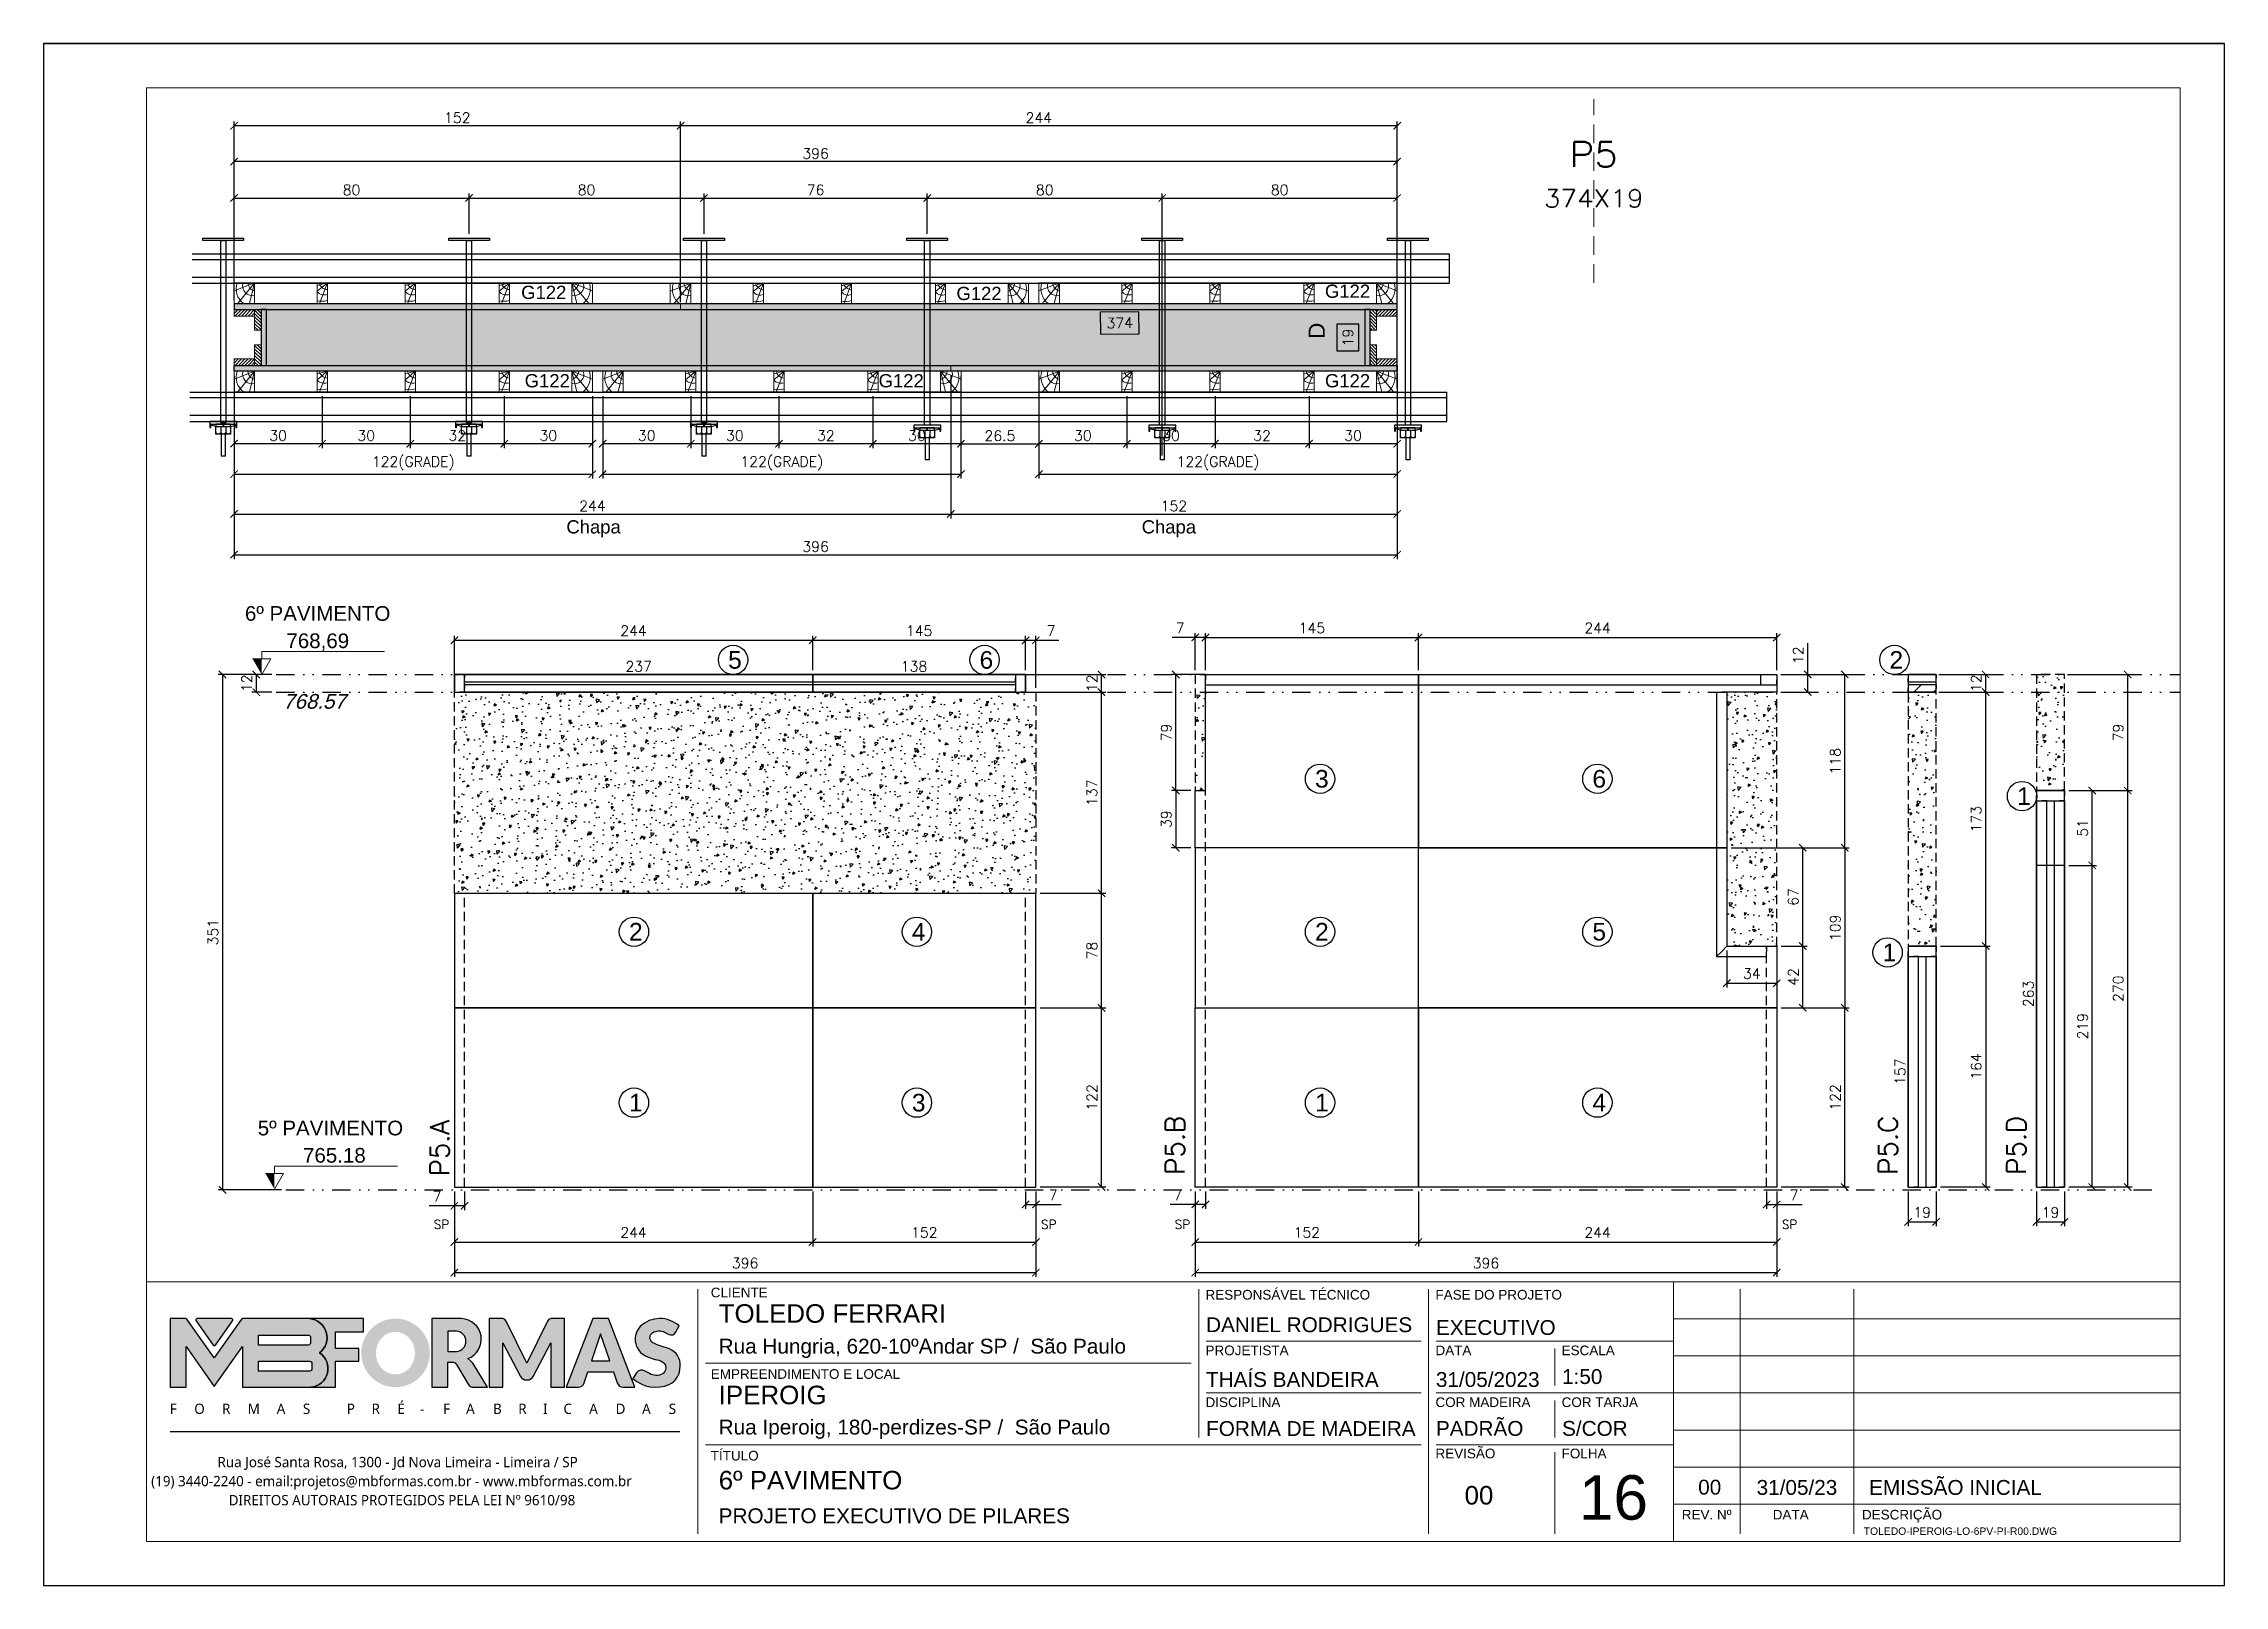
# Model space of a CAD drawing. Extents: x -23436 to 4767, y -4131 to 9755.
# Drawn here: x -20676 to -19191, y 4082 to 5132 of the extents above; entities that cross this region are included whole.
import ezdxf
from ezdxf.enums import TextEntityAlignment as Align

# ---------------------------------------------------------------- set-up
doc = ezdxf.new("R2010")
doc.units = 0
doc.header["$PDMODE"] = 2
doc.header["$PDSIZE"] = 10
for name, pattern in [('CABLIN', [0.35, 0.25, -0.1]), ('DIVIDE2', [0.625, 0.25, -0.125, 0, -0.125, 0, -0.125]), ('HIDDEN', [9.525, 6.35, -3.175])]:
    doc.linetypes.add(name, pattern=pattern)
doc.layers.get('0').update_dxf_attribs({"lineweight": 13})
doc.layers.get('Defpoints').update_dxf_attribs({"lineweight": 13})
for name, color, linetype in [('Barra de Ancoragem', 20, 'Continuous'), ('CHAPA', 1, 'Continuous'), ('Concreto', 250, 'HIDDEN'), ('Cota', 4, 'Continuous'), ('Cota Sarrafo', 180, 'Continuous'), ('Cota Seção (2x)', 4, 'Continuous'), ('Hachura', 252, 'CABLIN'), ('MB Logo', 254, 'Continuous'), ('Nível', 160, 'Continuous'), ('Painéis', 30, 'Continuous'), ('Perfil Metálico', 224, 'Continuous'), ('Reaproveitamento', 252, 'Continuous'), ('Romaneio', 10, 'Continuous'), ('Sarr 7x7', 104, 'Continuous'), ('Sarrafo de Pressão', 42, 'HIDDEN'), ('Texto de Titulo', 7, 'Continuous'), ('Texto Nível', 251, 'Continuous'), ('Texto Qtd Sarr', 242, 'Continuous'), ('TEXTO_GERAL', 7, 'Continuous')]:
    doc.layers.add(name, color=color, linetype=linetype)
for name, color, linetype, lineweight in [('cotas', 4, 'Continuous', 13), ('FOLHA MB', 7, 'Continuous', 13), ('Madeira', 100, 'Continuous', 13), ('N° FOLHA', 5, 'Continuous', 13), ('Sarr 2.2x7', 40, 'Continuous', 9), ('sarrafo', 93, 'Continuous', 13), ('Texto Seção', 7, 'Continuous', 15)]:
    doc.layers.add(name, color=color, linetype=linetype, lineweight=lineweight)
doc.layers.add('Laje_Perimetro', color=7, linetype='Continuous', plot=False)
doc.styles.add('ARIAL', font='arial.ttf', dxfattribs={"oblique": 15, "height": 25})
doc.styles.add('MB_C01', font='arial.ttf', dxfattribs={"height": 1.3})
doc.styles.add('MB_C02', font='arial.ttf', dxfattribs={"height": 2})
doc.styles.add('MB_C03', font='arial.ttf', dxfattribs={"height": 2.5})
doc.styles.add('MB_C04', font='arial.ttf', dxfattribs={"height": 6})
doc.styles.add('MtXpl_Lucida_Sans_Un', font='l_10646.ttf')
doc.styles.add('REGUA-120', font='ROMANS.shx', dxfattribs={"height": 15})
doc.styles.add('ROMANS', font='romans.shx')
doc.styles.add('SANSSERIF', font='sas_____.pfb')
doc.dimstyles.new('Cota Paínel', dxfattribs={"dimtxt": 7, "dimasz": 5, "dimexe": 3, "dimexo": 3, "dimgap": 3, "dimtad": 1, "dimdec": 1, "dimzin": 12, "dimdsep": 46, "dimtxsty": 'ROMANS', "dimblk": 'ARCHTICK', "dimcen": 0, "dimclrd": 4, "dimclre": 4, "dimclrt": 1, "dimadec": 1, "dimazin": 3, "dimtfac": 1, "dimtdec": 1, "dimtmove": 0, "dimatfit": 3, "dimldrblk": 'OBLIQUE', "dimfxl": 0, "dimtolj": 1, "dimtzin": 12, "dimarcsym": 0})
doc.dimstyles.new('COTA SECAO', dxfattribs={"dimtxt": 7, "dimasz": 5, "dimexe": 3, "dimexo": 3, "dimgap": 2, "dimtad": 3, "dimdec": 1, "dimlfac": 0.5, "dimzin": 12, "dimdsep": 46, "dimtxsty": 'ROMANS', "dimblk": 'ARCHTICK', "dimcen": 0, "dimclrd": 4, "dimclre": 4, "dimclrt": 1, "dimadec": 1, "dimazin": 3, "dimtfac": 1, "dimtdec": 1, "dimtmove": 0, "dimatfit": 3, "dimldrblk": 'OBLIQUE', "dimfxl": 0, "dimtolj": 1, "dimtzin": 12, "dimarcsym": 0})
doc.dimstyles.new('PAINEL', dxfattribs={"dimtxt": 7, "dimasz": 5, "dimexe": 3, "dimexo": 3, "dimgap": 3, "dimtad": 1, "dimdec": 1, "dimzin": 12, "dimdsep": 46, "dimtxsty": 'ROMANS', "dimblk": 'ARCHTICK', "dimcen": 0, "dimclrd": 4, "dimclre": 4, "dimclrt": 1, "dimadec": 1, "dimazin": 3, "dimtfac": 1, "dimtdec": 1, "dimtmove": 0, "dimatfit": 3, "dimldrblk": 'OBLIQUE', "dimfxl": 0, "dimtolj": 1, "dimtzin": 12, "dimarcsym": 0})
doc.dimstyles.new('projeto2', dxfattribs={"dimtxt": 7, "dimasz": 5, "dimexe": 1.25, "dimexo": 2.5, "dimgap": 2, "dimtad": 1, "dimdec": 1, "dimdsep": 46, "dimtxsty": 'ROMANS', "dimblk": 'OBLIQUE', "dimcen": 10, "dimdle": 1, "dimse1": 1, "dimse2": 1, "dimsd1": 1, "dimsd2": 1, "dimclrd": 256, "dimclre": 256, "dimclrt": 1, "dimadec": 0, "dimazin": 0, "dimtfac": 1, "dimtdec": 1, "dimtmove": 0, "dimatfit": 3, "dimldrblk": 'OBLIQUE', "dimfxl": 0, "dimlwd": -1, "dimlwe": -1, "dimarcsym": 0})
doc.dimstyles.new('SECÇÃO 2', dxfattribs={"dimtxt": 7, "dimasz": 6, "dimexe": 0.18, "dimexo": 2, "dimgap": -4, "dimtad": 3, "dimdec": 1, "dimlfac": 0.5, "dimzin": 12, "dimdsep": 46, "dimtxsty": 'ROMANS', "dimblk": 'ARCHTICK', "dimcen": 0.09, "dimse1": 1, "dimse2": 1, "dimsd1": 1, "dimsd2": 1, "dimclrd": 180, "dimclre": 5, "dimclrt": 1, "dimadec": 0, "dimazin": 3, "dimtfac": 1, "dimtdec": 1, "dimtofl": 0, "dimtmove": 0, "dimatfit": 3, "dimldrblk": 'ARCHTICK', "dimfxl": 0, "dimtolj": 1, "dimtzin": 0, "dimarcsym": 0})
pattern_1 = [(225, (-29257.6233, -17978.2764), (1.12253202, -1.12253202), [])]
pattern_2 = [(225, (-29257.6233, -17978.2764), (1.12253202, -1.12253202), [])]
pattern_3 = [(315, (3156.3367, -4575.82), (1.12253202, 1.12253202), [])]
pattern_4 = [(315, (3156.3367, -4551.82), (1.12253202, 1.12253202), [])]
pattern_5 = [(230, (-4755.02, -1150), (-18.218467, 1.593909), [1.905, -20.955]), (175, (-4755.02, -1150), (3.524342, -19.105685), [1.524, -16.764058]), (280.45144, (-4756.539, -1149.867), (-14.694125, -17.511775), [1.619, -17.809024]), (226.1842, (-4755.02, -1155.08), (-27.107904, 4.204233), [2.8575, -31.4325]), (276.63556, (-4757.28, -1154.73), (-23.740413, -24.742612), [2.4285, -26.71356]), (171.18415, (-4755.02, -1155.08), (-23.740413, -24.742612), [2.285997, -25.145973]), (201, (-4757.56, -1153.81), (-15.161439, 10.22652), [1.905, -20.955]), (146, (-4757.56, -1153.81), (-6.180203, -18.418797), [1.524, -16.764]), (251.45145, (-4758.824, -1152.958), (-21.341642, -8.192277), [1.619, -17.808994]), (217.5, (-4755.0204, -1150), (-0.3088603, -8.455504), [0, -16.5608, 0, -17.018, 0, -16.8275]), (187.5, (-4755.02, -1150), (-6.681966, -10.0180575), [0, -9.7028, 0, -16.1798, 0, -6.4135]), (147.5, (-4749.356, -1150), (-13.5590595, 0.5728744), [0, -6.35, 0, -19.812, 0, -26.289]), (137.5, (-4746.816, -1150), (-14.812918, -2.542649), [0, -8.255, 0, -13.1572, 0, -18.669])]

msp = doc.modelspace()

# ---------------------------------------------------------------- texts
at = {"layer": 'N° FOLHA', "color": 5, "style": 'MB_C04'}
msp.add_text('16', height=30.3061, dxfattribs=at).set_placement((-19630.93, 4127.003))
at = {"layer": 'Romaneio', "color": 0, "style": 'ARIAL'}
for s, p in [('5', (-20205.635, 4712.55)), ('6', (-20034.408, 4712.55)), ('2', (-19414.808, 4712.55)), ('3', (-19805.942, 4631.588)), ('6', (-19617.088, 4631.588)), ('1', (-19327.916, 4619.762)), ('2', (-20273.131, 4527.426)), ('4', (-20080.495, 4527.426)), ('2', (-19805.942, 4527.426)), ('5', (-19617.088, 4527.426)), ('1', (-19419.439, 4513.347)), ('1', (-20273.131, 4411.032)), ('3', (-20080.495, 4411.032)), ('1', (-19805.942, 4411.032)), ('4', (-19617.088, 4411.032))]:
    msp.add_text(s, height=12, dxfattribs=at).set_placement(p, align=Align.MIDDLE_CENTER)
at = {"layer": 'Texto Nível', "style": 'ARIAL'}
for s, p in [('6º PAVIMENTO', (-20440.274, 4739.172)), ('768,69', (-20468.336, 4720.581)), ('5º PAVIMENTO', (-20431.556, 4388.738)), ('765.18', (-20457.035, 4370.146))]:
    msp.add_text(s, height=10, dxfattribs=at).set_placement(p, align=Align.RIGHT)
at = {"layer": 'Texto Nível', "insert": (-20513.377, 4689.316), "char_height": 10, "width": 56.46591, "attachment_point": 1, "line_spacing_factor": 1.049215, "style": 'ARIAL'}
msp.add_mtext('768.57', dxfattribs=at)
at = {"layer": 'Texto Seção', "char_height": 13, "width": 285.32988, "attachment_point": 7, "rotation": 90, "style": 'REGUA-120'}
for s, insert in [('P5.A', (-20400.207, 4360.886)), ('P5.B', (-19899.471, 4361.936)), ('P5.C', (-19413.964, 4361.936)), ('P5.D', (-19326.583, 4361.936))]:
    msp.add_mtext(s, dxfattribs=dict(at, insert=insert))
at = {"layer": 'Texto Seção', "char_height": 6, "style": 'ROMANS'}
for insert, attachment_point in [((-20410.697, 4325.123), 7), ((-19986.674, 4325.123), 9), ((-19906.169, 4325.123), 7), ((-19482.145, 4325.123), 9)]:
    msp.add_mtext('SP', dxfattribs=dict(at, insert=insert, attachment_point=attachment_point))
at = {"layer": 'TEXTO_GERAL', "color": 0, "linetype": 'Continuous', "style": 'SANSSERIF'}
for s, p in [('G122', (-20351.192, 4962.858)), ('G122', (-20054.787, 4962.097)), ('G122', (-19803.867, 4963.641)), ('G122', (-20348.812, 4902.673)), ('G122', (-20107.821, 4902.673)), ('G122', (-19803.867, 4902.673)), ('Chapa', (-20320.409, 4803.156)), ('Chapa', (-19928.661, 4803.156))]:
    msp.add_text(s, height=9, dxfattribs=at).set_placement(p, align=Align.MIDDLE_LEFT)
at = {"layer": 'TEXTO_GERAL', "style": 'ARIAL'}
msp.add_text('D', height=11, rotation=90, dxfattribs=at).set_placement((-19809.437, 4936.646), align=Align.MIDDLE_CENTER)

# ---------------------------------------------------------------- blocks, each defined once
blk = doc.blocks.new('MB-NOVO')
at = {"layer": 'MB Logo', "linetype": 'Continuous'}
h = blk.add_hatch(color=256, dxfattribs=at)
h.dxf.hatch_style = 1
h.set_gradient(color1=(242, 132, 69), color2=(247, 180, 141), rotation=90, tint=1)
h.paths.add_polyline_path([(-18529.6, 10980.8), (-18475.7, 10980.8, 0.706757), (-18468.7, 11008, 0.681802), (-18476.7, 11034.9), (-18529.4, 11034.9, 0.243712), (-18530.2, 11034.5), (-18551.7, 11003.9), (-18573.3, 11034.5, 0.243712), (-18574.1, 11034.9), (-18586.5, 11034.9), (-18586.5, 10980.8), (-18573.9, 10980.8), (-18573.9, 11012.9), (-18551.7, 10981.5), (-18529.6, 11012.9)])
h.paths.add_polyline_path([(-18516.8, 11014.1), (-18516.8, 11022), (-18477.8, 11022, -0.414214), (-18475.8, 11020), (-18475.8, 11016.1, -0.414214), (-18477.8, 11014.1)], flags=16)
h.paths.add_polyline_path([(-18516.8, 11001.4), (-18476.8, 11001.4, -0.414214), (-18474.8, 10999.4), (-18474.8, 10995.5, -0.414214), (-18476.8, 10993.5), (-18516.8, 10993.5)], flags=16)
at = {"layer": 'MB Logo', "true_color": 0x262626}
h = blk.add_hatch(color=250, dxfattribs=at)
h.dxf.hatch_style = 1
h.paths.add_polyline_path([(-18537.3, 11033.3, 0.60809), (-18538.1, 11034.9), (-18565.3, 11034.9, 0.60809), (-18566.1, 11033.3), (-18552.5, 11014, 0.518202), (-18550.9, 11014)])
h = blk.add_hatch(color=250, dxfattribs=at)
h.dxf.hatch_style = 1
h.paths.add_polyline_path([(-18456.2, 11011.3), (-18456.2, 11024.6), (-18434.2, 11024.6), (-18434.2, 11034.9), (-18476.7, 11034.9, -0.681802), (-18468.7, 11008, -0.706757), (-18475.7, 10980.8), (-18456.2, 10980.8), (-18456.2, 11001.4), (-18437.8, 11001.4), (-18437.8, 11011.3)])
h = blk.add_hatch(color=250, dxfattribs=at)
h.dxf.hatch_style = 1
h.paths.add_polyline_path([(-18435.9, 11007.9, 1), (-18381.9, 11007.9, 1)])
edge = h.paths.add_edge_path(flags=16)
edge.add_ellipse((-18409, 11007.7), major_axis=(0, 16.8), ratio=0.916255, start_angle=0, end_angle=360)
h = blk.add_hatch(color=250, dxfattribs=at)
h.dxf.hatch_style = 1
h.paths.add_polyline_path([(-18357, 11034.9), (-18380.2, 11034.9), (-18380.2, 10980.8), (-18367.6, 10980.8), (-18367.6, 11000.7), (-18363.4, 11000.7, -0.195765), (-18360.9, 10998.9), (-18351.8, 10983.2, 0.261385), (-18347.5, 10980.8), (-18336.4, 10980.8), (-18347.5, 10999, 0.082429), (-18349.6, 11001.5), (-18351.9, 11003.4, 0.81838)])
h.paths.add_polyline_path([(-18360.8, 11009), (-18367.6, 11009), (-18367.6, 11025), (-18360.8, 11025, -0.92578)], flags=16)
h = blk.add_hatch(color=250, dxfattribs=at)
h.dxf.hatch_style = 1
h.paths.add_polyline_path([(-18286.6, 11015.9), (-18286.6, 10980.8), (-18275.8, 10980.8), (-18275.8, 11034.9), (-18286.6, 11034.9, 0.216647), (-18289.4, 11032.4), (-18305.5, 10999.8), (-18321.6, 11032.7, 0.199908), (-18324.3, 11034.9), (-18335.2, 11034.9), (-18335.2, 10980.8), (-18324.3, 10980.8), (-18324.3, 11015.9), (-18310.4, 10989.3, 0.279644), (-18306, 10986.6, 0.340986), (-18300.5, 10989.3)])
h = blk.add_hatch(color=250, dxfattribs=at)
h.dxf.hatch_style = 1
h.paths.add_polyline_path([(-18274.4, 10980.8), (-18265, 10980.8, 0.322517), (-18260.2, 10984.3), (-18257.3, 10993), (-18237.2, 10993), (-18234.3, 10984.3, 0.322517), (-18229.5, 10980.8), (-18220.3, 10980.8), (-18241.2, 11034.9), (-18253.4, 11034.9)])
h.paths.add_polyline_path([(-18254.4, 11001.6), (-18247.3, 11023), (-18240.1, 11001.6)], flags=16)
h = blk.add_hatch(color=250, dxfattribs=at)
h.dxf.hatch_style = 1
h.paths.add_polyline_path([(-18206, 11024, -0.247671), (-18196.9, 11024.3), (-18193.5, 11022.5, 0.40799), (-18188.2, 11024.1), (-18185.4, 11029.1, 0.392837), (-18216.2, 11028.7, 0.467779), (-18213.3, 11006.3, 0.077523), (-18201.2, 11002.1, -0.214206), (-18196.1, 10997.9, -0.284295), (-18198.2, 10991.4, -0.26924), (-18208.8, 10991.6), (-18212.2, 10993.6, 0.407727), (-18219, 10992.1), (-18221.8, 10987.7, 0.296878), (-18193.2, 10983.1, 0.272251), (-18184.9, 10995.3), (-18184.6, 10997.9, 0.348906), (-18193.7, 11011.2), (-18200.4, 11013.5, -0.045018), (-18205.8, 11015.7, -0.618284)])
at = {"layer": 'MB Logo', "linetype": 'Continuous'}
blk.add_line((-18586.5, 10945.9), (-18184.8, 10945.9), dxfattribs=at)
at = {"layer": 'MB Logo', "color": 23, "linetype": 'Continuous', "true_color": 0xf28445}
for points in [[(-18573.3, 11034.5, 0.243712), (-18574.1, 11034.9), (-18586.5, 11034.9), (-18586.5, 10980.8), (-18573.9, 10980.8), (-18573.9, 11012.9), (-18551.7, 10981.5), (-18529.6, 11012.9), (-18529.6, 10980.8), (-18475.7, 10980.8, 0.706757), (-18468.7, 11008, 0.681802), (-18476.7, 11034.9), (-18529.4, 11034.9, 0.243712), (-18530.2, 11034.5), (-18551.7, 11003.9)], [(-18516.8, 11022), (-18477.8, 11022, -0.414214), (-18475.8, 11020), (-18475.8, 11016.1, -0.414214), (-18477.8, 11014.1), (-18516.8, 11014.1)], [(-18516.8, 11001.4), (-18476.8, 11001.4, -0.414214), (-18474.8, 10999.4), (-18474.8, 10995.5, -0.414214), (-18476.8, 10993.5), (-18516.8, 10993.5)]]:
    blk.add_lwpolyline(points, format="xyb", close=True, dxfattribs=at)
at = {"layer": 'MB Logo', "color": 250, "true_color": 0x262626}
for points in [[(-18537.3, 11033.3, 0.60809), (-18538.1, 11034.9), (-18565.3, 11034.9, 0.60809), (-18566.1, 11033.3), (-18552.5, 11014, 0.518202), (-18550.9, 11014)], [(-18437.8, 11011.3), (-18456.2, 11011.3), (-18456.2, 11024.6), (-18434.2, 11024.6), (-18434.2, 11034.9), (-18476.7, 11034.9, -0.681802), (-18468.7, 11008, -0.706757), (-18475.7, 10980.8), (-18456.2, 10980.8), (-18456.2, 11001.4), (-18437.8, 11001.4)], [(-18347.5, 10980.8), (-18336.4, 10980.8), (-18347.5, 10999, 0.082429), (-18349.6, 11001.5), (-18351.9, 11003.4, 0.81838), (-18357, 11034.9), (-18380.2, 11034.9), (-18380.2, 10980.8), (-18367.6, 10980.8), (-18367.6, 11000.7), (-18363.4, 11000.7, -0.209789), (-18360.8, 10998.7), (-18351.8, 10983.2, 0.261385)], [(-18286.6, 11015.9), (-18286.6, 10980.8), (-18275.8, 10980.8), (-18275.8, 11034.9), (-18286.6, 11034.9, 0.216647), (-18289.4, 11032.4), (-18305.5, 10999.8), (-18321.5, 11032.4, 0.216647), (-18324.3, 11034.9), (-18335.2, 11034.9), (-18335.2, 10980.8), (-18324.3, 10980.8), (-18324.3, 11015.9), (-18310.4, 10989.3, 0.279644), (-18306, 10986.6), (-18304.9, 10986.6, 0.279644), (-18300.5, 10989.3)], [(-18265, 10980.8, 0.322517), (-18260.2, 10984.3), (-18257.3, 10993), (-18237.2, 10993), (-18234.3, 10984.3, 0.322517), (-18229.5, 10980.8), (-18220.3, 10980.8), (-18241.2, 11034.9), (-18253.4, 11034.9), (-18274.4, 10980.8)], [(-18206.2, 11015.9, -0.549626), (-18206.4, 11023.8, -0.258723), (-18196.9, 11024.3), (-18193.5, 11022.5, 0.40799), (-18188.2, 11024.1), (-18185.4, 11029.1, 0.392837), (-18216.2, 11028.7, 0.467779), (-18213.3, 11006.3, 0.077523), (-18201.2, 11002.1, -0.203897), (-18196.3, 10998.2), (-18196.1, 10997.8, -0.267611), (-18198, 10991.6), (-18198.5, 10991.3, -0.261145), (-18208.8, 10991.6), (-18212.2, 10993.6, 0.407727), (-18219, 10992.1), (-18221.8, 10987.7, 0.296878), (-18193.2, 10983.1, 0.265963), (-18184.9, 10994.9), (-18184.7, 10997.6, 0.340466), (-18193.1, 11011), (-18200.4, 11013.5, -0.049298)], [(-18367.6, 11009), (-18360.8, 11009, 0.92578), (-18360.8, 11025), (-18367.6, 11025)]]:
    blk.add_lwpolyline(points, format="xyb", close=True, dxfattribs=at)
blk.add_lwpolyline([(-18247.3, 11023), (-18254.4, 11001.6), (-18240.1, 11001.6)], close=True, dxfattribs=at)
at = {"layer": 'MB Logo', "color": 250, "true_color": 0x262626, "style": 'MtXpl_Lucida_Sans_Un'}
for s, height, p in [('F', 8.12, (-18586.8, 10959.8)), ('O', 8.12, (-18567.5, 10959.8)), ('R', 8.12, (-18545.6, 10959.8)), ('M', 8.12, (-18525.4, 10959.8)), ('A', 8.12, (-18502.5, 10959.8)), ('S', 8.12, (-18481.9, 10959.8)), ('P', 8.12, (-18447.3, 10959.8)), ('R', 8.12, (-18427.8, 10959.8)), ('É', 8.12, (-18407.5, 10959.8)), ('-', 8.12, (-18389.6, 10959.8)), ('F', 8.12, (-18371.4, 10959.8)), ('A', 8.12, (-18353.3, 10959.8)), ('B', 8.12, (-18332.1, 10959.8)), ('R', 8.12, (-18312.2, 10959.8)), ('I', 8.12, (-18292.7, 10959.8)), ('C', 8.12, (-18276.6, 10959.8)), ('A', 8.12, (-18256.3, 10959.8)), ('D', 8.12, (-18235.5, 10959.8)), ('A', 8.12, (-18214.6, 10959.8)), ('S', 8.12, (-18193.6, 10959.8)), ('DIREITOS AUTORAIS PROTEGIDOS PELA LEI Nº 9610/98', 8.122, (-18540.4, 10887.8))]:
    blk.add_text(s, height=height, dxfattribs=at).set_placement(p)
at = {"layer": 'MB Logo', "style": 'MtXpl_Lucida_Sans_Un'}
for s, p in [('Rua José Santa Rosa, 1300 - Jd Nova Limeira - Limeira / SP', (-18549.2, 10917.8)), ('(19) 3440-2240 - email:projetos@mbformas.com.br - www.mbformas.com.br', (-18601.5, 10902.8))]:
    blk.add_text(s, height=8.122, dxfattribs=at).set_placement(p)
blk = doc.blocks.new('A$C169d8357')
at = {"layer": 'FOLHA MB', "color": 1}
for p, q in [((1109.8, 356.7), (70, 356.7)), ((1109.8, 356.7), (1109.8, 179.9)), ((1455, 356.7), (1109.8, 356.7)), ((445.6, 351.7), (445.6, 185)), ((786.6, 351.7), (786.6, 250.7)), ((943.1, 351.7), (943.1, 185)), ((1155.3, 185), (1155.3, 351.7)), ((1232.6, 351.7), (1232.6, 185)), ((1455, 331.5), (1109.8, 331.5)), ((938.1, 316.3), (791.6, 316.3)), ((1109.8, 316.3), (948.2, 316.3)), ((781.5, 301.2), (450.7, 301.2)), ((1029, 311.3), (1029, 286)), ((1455, 306.2), (1109.8, 306.2)), ((938.1, 281), (791.6, 281)), ((1109.8, 281), (948.2, 281)), ((1029, 275.9), (1029, 250.7)), ((1455, 281), (1109.8, 281)), ((1455, 255.7), (1109.8, 255.7)), ((938.1, 245.6), (450.7, 245.6)), ((1109.8, 245.6), (948.2, 245.6)), ((1029, 240.6), (1029, 185)), ((1455, 230.4), (1109.8, 230.4)), ((1455, 205.2), (1109.8, 205.2))]:
    blk.add_line(p, q, dxfattribs=at)
for points in [[(0, 1199.9), (0, 149.9), (1485, 149.9), (1485, 1199.9)], [(70, 1169.9), (70, 179.9), (1455, 179.9), (1455, 1169.9)]]:
    blk.add_lwpolyline(points, close=True, dxfattribs=at)
at = {"layer": 'MB Logo', "xscale": 0.8642040370897565, "yscale": 0.8642040370897565, "zscale": 0.8642040370897565}
blk.add_blockref('MB-NOVO', (16148.7, -9204.8), dxfattribs=at)
at = {"layer": 'FOLHA MB', "color": 6}
for s, height, style, p in [('CLIENTE', 6.57, 'MB_C01', (454.3, 346.1)), ('RESPONSÁVEL TÉCNICO', 6.566, 'MB_C01', (791.2, 344.6)), ('FASE DO PROJETO', 6.566, 'MB_C01', (947.8, 344.6)), ('Rua Hungria, 620-10ºAndar SP /  São Paulo', 10.102, 'MB_C02', (459.7, 307.8)), ('PROJETISTA', 6.57, 'MB_C01', (791.2, 306.7)), ('DATA', 6.57, 'MB_C01', (947.8, 306.7)), ('ESCALA', 6.57, 'MB_C01', (1033.7, 306.7)), ('EMPREENDIMENTO E LOCAL', 6.566, 'MB_C01', (454.3, 290.6)), ('DISCIPLINA', 6.57, 'MB_C01', (791.2, 271.4)), ('COR MADEIRA', 6.566, 'MB_C01', (947.8, 271.4)), ('COR TARJA', 6.57, 'MB_C01', (1033.7, 271.4)), ('Rua Iperoig, 180-perdizes-SP /  São Paulo', 10.102, 'MB_C02', (459.7, 252.7)), ('TÍTULO', 6.57, 'MB_C01', (454.3, 235)), ('REVISÃO', 6.57, 'MB_C01', (947.8, 236.5)), ('FOLHA', 6.57, 'MB_C01', (1033.7, 236.5)), ('PROJETO EXECUTIVO DE PILARES', 10.102, 'MB_C02', (459.7, 192.3))]:
    blk.add_text(s, height=height, dxfattribs=dict(at, style=style)).set_placement(p)
at = {"layer": 'FOLHA MB', "color": 5}
for s, height, style, p in [('TOLEDO FERRARI', 12.628, 'MB_C03', (459.7, 328.8)), ('DANIEL RODRIGUES', 10.102, 'MB_C02', (791.6, 322.4)), ('EXECUTIVO', 10.1, 'MB_C02', (948.1, 320.5)), ('THAÍS BANDEIRA', 10.102, 'MB_C02', (791.5, 285.1)), ('1:50', 10.1, 'MB_C02', (1034, 287.1)), ('IPEROIG', 12.63, 'MB_C03', (459.7, 273.3)), ('31/05/2023', 10.1, 'MB_C02', (948.1, 285.1)), ('FORMA DE MADEIRA', 10.102, 'MB_C02', (791.6, 251.7)), ('PADRÃO', 10.1, 'MB_C02', (948.1, 251.8)), ('S/COR', 10.1, 'MB_C02', (1034, 251.8)), ('6º PAVIMENTO', 12.628, 'MB_C03', (459.7, 215.3)), ('EMISSÃO INICIAL', 10.102, 'MB_C02', (1243.1, 211.6)), ('00', 12.63, 'MB_C03', (967.6, 205)), ('00', 10.1, 'MB_C02', (1126.7, 211.8)), ('31/05/23', 10.1, 'MB_C02', (1166.5, 211.6))]:
    blk.add_text(s, height=height, dxfattribs=dict(at, style=style)).set_placement(p)
at = {"layer": 'FOLHA MB', "color": 6, "style": 'MB_C01'}
for s, p in [('REV. Nº', (1132.5, 198.1)), ('DATA', (1189.7, 198.1)), ('DESCRIÇÃO', (1265.5, 198.1))]:
    blk.add_text(s, height=6.57, dxfattribs=at).set_placement(p, align=Align.MIDDLE_CENTER)
at = {"layer": 'FOLHA MB', "insert": (1239.4, 189.4), "char_height": 5.051, "width": 210.818, "attachment_point": 1, "style": 'MB_C04'}
blk.add_mtext('TOLEDO-IPEROIG-LO-6PV-PI-R00.DWG', dxfattribs=at)
blk = doc.blocks.new('ERTYERTYUYTURTYUTRYU')
at = {"layer": 'Barra de Ancoragem'}
for p, q in [((8963.3, 10873.8), (8963.3, 10855.5)), ((8964.9, 10869.7), (8964.1, 10873.2)), ((8964.9, 10859.7), (8964.1, 10856.1)), ((8985.1, 10863.2), (8985.1, 10866.1))]:
    blk.add_line(p, q, dxfattribs=at)
at = {"layer": 'Barra de Ancoragem', "flags": 128}
for points in [[(8961.5, 10855.5), (8961.5, 10873.8), (8963.3, 10873.8), (8963.3, 10855.5)], [(8963.3, 10873.8), (8965.7, 10873.8), (8965.7, 10873.2), (8963.3, 10873.2)], [(8963.3, 10869.7), (8964.9, 10869.7), (8964.9, 10859.7), (8963.3, 10859.7)], [(8963.3, 10856.1), (8965.7, 10856.1), (8965.7, 10855.5), (8963.3, 10855.5)]]:
    blk.add_lwpolyline(points, close=True, dxfattribs=at)
for points in [[(8964.9, 10864.4), (8963.3, 10864.4), (8963.3, 10865), (8964.9, 10865), (8964.9, 10864.4), (8964.9, 10865)], [(8964.9, 10859.7), (8970.1, 10859.7), (8970.1, 10869.7), (8964.9, 10869.7)], [(8985.1, 10863.2), (8970.1, 10863.2), (8970.1, 10866.1), (8985.1, 10866.1)]]:
    blk.add_lwpolyline(points, dxfattribs=at)
for points in [[(8964.9, 10866.4), (8969, 10866.4, 0.729796), (8969, 10869.7, 0.729796)], [(8964.9, 10862.9), (8969, 10862.9, 0.666667), (8969, 10866.4, 0.666667)]]:
    blk.add_lwpolyline(points, format="xyb", dxfattribs=at)
at = {"layer": 'Barra de Ancoragem'}
blk.add_arc((8968.4, 10861.3), 1.7, 287.7564, 72.2436, dxfattribs=at)
blk = doc.blocks.new('*D1752')
at = {"layer": 'Cota Seção (2x)', "color": 180, "lineweight": -2, "transparency": 16777216}
for p, q in [((-19930.6, 4949.7), (-19956.9, 4949.3)), ((-19956.9, 4949.3), (-19956.7, 4934.3)), ((-19930.3, 4934.7), (-19930.6, 4949.7)), ((-19956.7, 4934.3), (-19930.3, 4934.7))]:
    blk.add_line(p, q, dxfattribs=at)
at = {"layer": 'Defpoints', "color": 0, "transparency": 16777216}
for p in [(-20524.7, 4951.1), (-19776.7, 4951.1), (-20524.2, 4920.3)]:
    blk.add_point(p, dxfattribs=at)
at = {"layer": 'Cota Seção (2x)', "color": 1, "transparency": 16777216, "insert": (-19943.6, 4942), "char_height": 7, "attachment_point": 5, "rotation": 1.0015, "style": 'ROMANS'}
blk.add_mtext('\\A1;374', dxfattribs=at)
blk = doc.blocks.new('_ArchTick')
at = {"color": 0, "linetype": 'ByBlock', "const_width": 0.15}
blk.add_lwpolyline([(-0.5, -0.5), (0.5, 0.5)], dxfattribs=at)
blk = doc.blocks.new('*D1700')
at = {"layer": 'Cota', "color": 4, "lineweight": -2, "transparency": 16777216}
for p, q in [((-20546.7, 4958.1), (-20546.7, 5054.9)), ((-19754.7, 5051.9), (-20546.7, 5051.9)), ((-19754.7, 4958.1), (-19754.7, 5054.9))]:
    blk.add_line(p, q, dxfattribs=at)
at = {"layer": 'Defpoints', "color": 0, "transparency": 16777216}
for p in [(-20546.7, 5051.9), (-20546.7, 4955.1), (-19754.7, 4955.1)]:
    blk.add_point(p, dxfattribs=at)
at = {"layer": 'Cota', "color": 4, "lineweight": -2, "transparency": 16777216, "xscale": 5, "yscale": 5, "zscale": 5, "rotation": 180}
blk.add_blockref('_ArchTick', (-20546.7, 5051.9), dxfattribs=at)
at = {"layer": 'Cota', "color": 4, "lineweight": -2, "transparency": 16777216, "xscale": 5, "yscale": 5, "zscale": 5}
blk.add_blockref('_ArchTick', (-19754.7, 5051.9), dxfattribs=at)
at = {"layer": 'Cota', "color": 1, "transparency": 16777216, "insert": (-20150.7, 5057.4), "char_height": 7, "attachment_point": 5, "style": 'ROMANS'}
blk.add_mtext('\\A1;396', dxfattribs=at)
blk = doc.blocks.new('_OBLIQUE')
at = {"color": 0, "linetype": 'ByBlock', "lineweight": -2}
for p, q in [((0, 0), (-1, 0)), ((-0.5, -0.5), (0.5, 0.5))]:
    blk.add_line(p, q, dxfattribs=at)
blk = doc.blocks.new('PONTALETE')
at = {"layer": 'Madeira'}
for q in [(2.71, 7), (7, 5.76), (7, 1.74)]:
    blk.add_line((0, 0), q, dxfattribs=at)
blk.add_lwpolyline([(0, 0), (7, 0), (7, 7), (0, 7)], close=True, dxfattribs=at)
for centre, radius, start, end in [((2.04, 0.06), 6.23, 37.28179, 109.09128), ((1.09, 0.9), 3.19, 343.60304, 109.98471), ((-0.21, -0.78), 3.09, 14.63219, 86.0383)]:
    blk.add_arc(centre, radius, start, end, dxfattribs=at)
blk = doc.blocks.new('MEIO PONTALETE')
at = {"layer": 'Madeira'}
for q in [(2.71, 7), (3.5, 2.88), (3.5, 0.87)]:
    blk.add_line((0, 0), q, dxfattribs=at)
blk.add_lwpolyline([(0, 0), (3.5, 0), (3.5, 7), (0, 7)], close=True, dxfattribs=at)
for centre, radius, start, end in [((2.04, 0.06), 6.23, 76.44987, 109.09128), ((1.09, 0.9), 3.19, 40.90626, 109.98471), ((-0.21, -0.78), 3.09, 14.63219, 86.0383)]:
    blk.add_arc(centre, radius, start, end, dxfattribs=at)
blk = doc.blocks.new('*D1701')
at = {"layer": 'Cota', "color": 4, "lineweight": -2, "transparency": 16777216}
for p, q in [((-20486.7, 4892.1), (-20486.7, 4856.8)), ((-20426.7, 4892.1), (-20426.7, 4856.8)), ((-20426.7, 4859.8), (-20486.7, 4859.8))]:
    blk.add_line(p, q, dxfattribs=at)
at = {"layer": 'Defpoints', "color": 0, "transparency": 16777216}
for p in [(-20486.7, 4895.1), (-20426.7, 4895.1), (-20486.7, 4859.8)]:
    blk.add_point(p, dxfattribs=at)
at = {"layer": 'Cota', "color": 4, "lineweight": -2, "transparency": 16777216, "xscale": 5, "yscale": 5, "zscale": 5, "rotation": 180}
blk.add_blockref('_ArchTick', (-20486.7, 4859.8), dxfattribs=at)
at = {"layer": 'Cota', "color": 4, "lineweight": -2, "transparency": 16777216, "xscale": 5, "yscale": 5, "zscale": 5}
blk.add_blockref('_ArchTick', (-20426.7, 4859.8), dxfattribs=at)
at = {"layer": 'Cota', "color": 1, "transparency": 16777216, "insert": (-20456.7, 4865.3), "char_height": 7, "attachment_point": 5, "style": 'ROMANS'}
blk.add_mtext('\\A1;30', dxfattribs=at)
blk = doc.blocks.new('*D1702')
at = {"layer": 'Cota', "color": 4, "lineweight": -2, "transparency": 16777216}
for p, q in [((-20546.7, 4892.1), (-20546.7, 4856.8)), ((-20486.7, 4892.1), (-20486.7, 4856.8)), ((-20486.7, 4859.8), (-20546.7, 4859.8))]:
    blk.add_line(p, q, dxfattribs=at)
at = {"layer": 'Defpoints', "color": 0, "transparency": 16777216}
for p in [(-20546.7, 4895.1), (-20486.7, 4895.1), (-20546.7, 4859.8)]:
    blk.add_point(p, dxfattribs=at)
at = {"layer": 'Cota', "color": 4, "lineweight": -2, "transparency": 16777216, "xscale": 5, "yscale": 5, "zscale": 5, "rotation": 180}
blk.add_blockref('_ArchTick', (-20546.7, 4859.8), dxfattribs=at)
at = {"layer": 'Cota', "color": 4, "lineweight": -2, "transparency": 16777216, "xscale": 5, "yscale": 5, "zscale": 5}
blk.add_blockref('_ArchTick', (-20486.7, 4859.8), dxfattribs=at)
at = {"layer": 'Cota', "color": 1, "transparency": 16777216, "insert": (-20516.7, 4865.3), "char_height": 7, "attachment_point": 5, "style": 'ROMANS'}
blk.add_mtext('\\A1;30', dxfattribs=at)
blk = doc.blocks.new('*D1703')
at = {"layer": 'Cota', "color": 4, "lineweight": -2, "transparency": 16777216}
for p, q in [((-20362.7, 4892.1), (-20362.7, 4856.8)), ((-20302.7, 4892.1), (-20302.7, 4856.8)), ((-20302.7, 4859.8), (-20362.7, 4859.8))]:
    blk.add_line(p, q, dxfattribs=at)
at = {"layer": 'Defpoints', "color": 0, "transparency": 16777216}
for p in [(-20362.7, 4895.1), (-20302.7, 4895.1), (-20362.7, 4859.8)]:
    blk.add_point(p, dxfattribs=at)
at = {"layer": 'Cota', "color": 4, "lineweight": -2, "transparency": 16777216, "xscale": 5, "yscale": 5, "zscale": 5, "rotation": 180}
blk.add_blockref('_ArchTick', (-20362.7, 4859.8), dxfattribs=at)
at = {"layer": 'Cota', "color": 4, "lineweight": -2, "transparency": 16777216, "xscale": 5, "yscale": 5, "zscale": 5}
blk.add_blockref('_ArchTick', (-20302.7, 4859.8), dxfattribs=at)
at = {"layer": 'Cota', "color": 1, "transparency": 16777216, "insert": (-20332.7, 4865.3), "char_height": 7, "attachment_point": 5, "style": 'ROMANS'}
blk.add_mtext('\\A1;30', dxfattribs=at)
blk = doc.blocks.new('*D1704')
at = {"layer": 'Cota', "color": 4, "lineweight": -2, "transparency": 16777216}
for p, q in [((-20426.7, 4892.1), (-20426.7, 4856.8)), ((-20362.7, 4892.1), (-20362.7, 4856.8)), ((-20362.7, 4859.8), (-20426.7, 4859.8))]:
    blk.add_line(p, q, dxfattribs=at)
at = {"layer": 'Defpoints', "color": 0, "transparency": 16777216}
for p in [(-20426.7, 4895.1), (-20362.7, 4895.1), (-20426.7, 4859.8)]:
    blk.add_point(p, dxfattribs=at)
at = {"layer": 'Cota', "color": 4, "lineweight": -2, "transparency": 16777216, "xscale": 5, "yscale": 5, "zscale": 5, "rotation": 180}
blk.add_blockref('_ArchTick', (-20426.7, 4859.8), dxfattribs=at)
at = {"layer": 'Cota', "color": 4, "lineweight": -2, "transparency": 16777216, "xscale": 5, "yscale": 5, "zscale": 5}
blk.add_blockref('_ArchTick', (-20362.7, 4859.8), dxfattribs=at)
at = {"layer": 'Cota', "color": 1, "transparency": 16777216, "insert": (-20394.7, 4865.3), "char_height": 7, "attachment_point": 5, "style": 'ROMANS'}
blk.add_mtext('\\A1;32', dxfattribs=at)
blk = doc.blocks.new('*D1705')
at = {"layer": 'Cota', "color": 4, "lineweight": -2, "transparency": 16777216}
for p, q in [((-20546.7, 4892.1), (-20546.7, 4836.1)), ((-20302.7, 4892.1), (-20302.7, 4836.1)), ((-20546.7, 4839.1), (-20302.7, 4839.1))]:
    blk.add_line(p, q, dxfattribs=at)
at = {"layer": 'Defpoints', "color": 0, "transparency": 16777216}
for p in [(-20546.7, 4895.1), (-20302.7, 4895.1), (-20302.7, 4839.1)]:
    blk.add_point(p, dxfattribs=at)
at = {"layer": 'Cota', "color": 4, "lineweight": -2, "transparency": 16777216, "xscale": 5, "yscale": 5, "zscale": 5, "rotation": 180}
blk.add_blockref('_ArchTick', (-20546.7, 4839.1), dxfattribs=at)
at = {"layer": 'Cota', "color": 4, "lineweight": -2, "transparency": 16777216, "xscale": 5, "yscale": 5, "zscale": 5}
blk.add_blockref('_ArchTick', (-20302.7, 4839.1), dxfattribs=at)
at = {"layer": 'Cota', "color": 1, "transparency": 16777216, "insert": (-20424.7, 4846.4), "char_height": 7, "attachment_point": 5, "style": 'ROMANS'}
blk.add_mtext('\\A1;122(GRADE)', dxfattribs=at)
blk = doc.blocks.new('*D1706')
at = {"layer": 'Cota', "color": 4, "lineweight": -2, "transparency": 16777216}
for p, q in [((-20235.7, 4892.1), (-20235.7, 4856.8)), ((-20175.7, 4892.1), (-20175.7, 4856.8)), ((-20175.7, 4859.8), (-20235.7, 4859.8))]:
    blk.add_line(p, q, dxfattribs=at)
at = {"layer": 'Defpoints', "color": 0, "transparency": 16777216}
for p in [(-20235.7, 4895.1), (-20175.7, 4895.1), (-20235.7, 4859.8)]:
    blk.add_point(p, dxfattribs=at)
at = {"layer": 'Cota', "color": 4, "lineweight": -2, "transparency": 16777216, "xscale": 5, "yscale": 5, "zscale": 5, "rotation": 180}
blk.add_blockref('_ArchTick', (-20235.7, 4859.8), dxfattribs=at)
at = {"layer": 'Cota', "color": 4, "lineweight": -2, "transparency": 16777216, "xscale": 5, "yscale": 5, "zscale": 5}
blk.add_blockref('_ArchTick', (-20175.7, 4859.8), dxfattribs=at)
at = {"layer": 'Cota', "color": 1, "transparency": 16777216, "insert": (-20205.7, 4865.3), "char_height": 7, "attachment_point": 5, "style": 'ROMANS'}
blk.add_mtext('\\A1;30', dxfattribs=at)
blk = doc.blocks.new('*D1707')
at = {"layer": 'Cota', "color": 4, "lineweight": -2, "transparency": 16777216}
for p, q in [((-20295.7, 4892.1), (-20295.7, 4856.8)), ((-20235.7, 4892.1), (-20235.7, 4856.8)), ((-20235.7, 4859.8), (-20295.7, 4859.8))]:
    blk.add_line(p, q, dxfattribs=at)
at = {"layer": 'Defpoints', "color": 0, "transparency": 16777216}
for p in [(-20295.7, 4895.1), (-20235.7, 4895.1), (-20295.7, 4859.8)]:
    blk.add_point(p, dxfattribs=at)
at = {"layer": 'Cota', "color": 4, "lineweight": -2, "transparency": 16777216, "xscale": 5, "yscale": 5, "zscale": 5, "rotation": 180}
blk.add_blockref('_ArchTick', (-20295.7, 4859.8), dxfattribs=at)
at = {"layer": 'Cota', "color": 4, "lineweight": -2, "transparency": 16777216, "xscale": 5, "yscale": 5, "zscale": 5}
blk.add_blockref('_ArchTick', (-20235.7, 4859.8), dxfattribs=at)
at = {"layer": 'Cota', "color": 1, "transparency": 16777216, "insert": (-20265.7, 4865.3), "char_height": 7, "attachment_point": 5, "style": 'ROMANS'}
blk.add_mtext('\\A1;30', dxfattribs=at)
blk = doc.blocks.new('*D1708')
at = {"layer": 'Cota', "color": 4, "lineweight": -2, "transparency": 16777216}
for p, q in [((-20111.7, 4892.1), (-20111.7, 4856.8)), ((-20051.7, 4892.1), (-20051.7, 4856.8)), ((-20051.7, 4859.8), (-20111.7, 4859.8))]:
    blk.add_line(p, q, dxfattribs=at)
at = {"layer": 'Defpoints', "color": 0, "transparency": 16777216}
for p in [(-20111.7, 4895.1), (-20051.7, 4895.1), (-20111.7, 4859.8)]:
    blk.add_point(p, dxfattribs=at)
at = {"layer": 'Cota', "color": 4, "lineweight": -2, "transparency": 16777216, "xscale": 5, "yscale": 5, "zscale": 5, "rotation": 180}
blk.add_blockref('_ArchTick', (-20111.7, 4859.8), dxfattribs=at)
at = {"layer": 'Cota', "color": 4, "lineweight": -2, "transparency": 16777216, "xscale": 5, "yscale": 5, "zscale": 5}
blk.add_blockref('_ArchTick', (-20051.7, 4859.8), dxfattribs=at)
at = {"layer": 'Cota', "color": 1, "transparency": 16777216, "insert": (-20081.7, 4865.3), "char_height": 7, "attachment_point": 5, "style": 'ROMANS'}
blk.add_mtext('\\A1;30', dxfattribs=at)
blk = doc.blocks.new('*D1709')
at = {"layer": 'Cota', "color": 4, "lineweight": -2, "transparency": 16777216}
for p, q in [((-20175.7, 4892.1), (-20175.7, 4856.8)), ((-20111.7, 4892.1), (-20111.7, 4856.8)), ((-20111.7, 4859.8), (-20175.7, 4859.8))]:
    blk.add_line(p, q, dxfattribs=at)
at = {"layer": 'Defpoints', "color": 0, "transparency": 16777216}
for p in [(-20175.7, 4895.1), (-20111.7, 4895.1), (-20175.7, 4859.8)]:
    blk.add_point(p, dxfattribs=at)
at = {"layer": 'Cota', "color": 4, "lineweight": -2, "transparency": 16777216, "xscale": 5, "yscale": 5, "zscale": 5, "rotation": 180}
blk.add_blockref('_ArchTick', (-20175.7, 4859.8), dxfattribs=at)
at = {"layer": 'Cota', "color": 4, "lineweight": -2, "transparency": 16777216, "xscale": 5, "yscale": 5, "zscale": 5}
blk.add_blockref('_ArchTick', (-20111.7, 4859.8), dxfattribs=at)
at = {"layer": 'Cota', "color": 1, "transparency": 16777216, "insert": (-20143.7, 4865.3), "char_height": 7, "attachment_point": 5, "style": 'ROMANS'}
blk.add_mtext('\\A1;32', dxfattribs=at)
blk = doc.blocks.new('*D1710')
at = {"layer": 'Cota', "color": 4, "lineweight": -2, "transparency": 16777216}
for p, q in [((-20295.7, 4892.1), (-20295.7, 4836.1)), ((-20051.7, 4892.1), (-20051.7, 4836.1)), ((-20295.7, 4839.1), (-20051.7, 4839.1))]:
    blk.add_line(p, q, dxfattribs=at)
at = {"layer": 'Defpoints', "color": 0, "transparency": 16777216}
for p in [(-20295.7, 4895.1), (-20051.7, 4895.1), (-20051.7, 4839.1)]:
    blk.add_point(p, dxfattribs=at)
at = {"layer": 'Cota', "color": 4, "lineweight": -2, "transparency": 16777216, "xscale": 5, "yscale": 5, "zscale": 5, "rotation": 180}
blk.add_blockref('_ArchTick', (-20295.7, 4839.1), dxfattribs=at)
at = {"layer": 'Cota', "color": 4, "lineweight": -2, "transparency": 16777216, "xscale": 5, "yscale": 5, "zscale": 5}
blk.add_blockref('_ArchTick', (-20051.7, 4839.1), dxfattribs=at)
at = {"layer": 'Cota', "color": 1, "transparency": 16777216, "insert": (-20173.7, 4846.4), "char_height": 7, "attachment_point": 5, "style": 'ROMANS'}
blk.add_mtext('\\A1;122(GRADE)', dxfattribs=at)
blk = doc.blocks.new('*D1711')
at = {"layer": 'Cota', "color": 4, "lineweight": -2, "transparency": 16777216}
for p, q in [((-19938.7, 4892.1), (-19938.7, 4856.8)), ((-19878.7, 4892.1), (-19878.7, 4856.8)), ((-19878.7, 4859.8), (-19938.7, 4859.8))]:
    blk.add_line(p, q, dxfattribs=at)
at = {"layer": 'Defpoints', "color": 0, "transparency": 16777216}
for p in [(-19938.7, 4895.1), (-19878.7, 4895.1), (-19938.7, 4859.8)]:
    blk.add_point(p, dxfattribs=at)
at = {"layer": 'Cota', "color": 4, "lineweight": -2, "transparency": 16777216, "xscale": 5, "yscale": 5, "zscale": 5, "rotation": 180}
blk.add_blockref('_ArchTick', (-19938.7, 4859.8), dxfattribs=at)
at = {"layer": 'Cota', "color": 4, "lineweight": -2, "transparency": 16777216, "xscale": 5, "yscale": 5, "zscale": 5}
blk.add_blockref('_ArchTick', (-19878.7, 4859.8), dxfattribs=at)
at = {"layer": 'Cota', "color": 1, "transparency": 16777216, "insert": (-19908.7, 4865.3), "char_height": 7, "attachment_point": 5, "style": 'ROMANS'}
blk.add_mtext('\\A1;30', dxfattribs=at)
blk = doc.blocks.new('*D1712')
at = {"layer": 'Cota', "color": 4, "lineweight": -2, "transparency": 16777216}
for p, q in [((-19998.7, 4892.1), (-19998.7, 4856.8)), ((-19938.7, 4892.1), (-19938.7, 4856.8)), ((-19938.7, 4859.8), (-19998.7, 4859.8))]:
    blk.add_line(p, q, dxfattribs=at)
at = {"layer": 'Defpoints', "color": 0, "transparency": 16777216}
for p in [(-19998.7, 4895.1), (-19938.7, 4895.1), (-19998.7, 4859.8)]:
    blk.add_point(p, dxfattribs=at)
at = {"layer": 'Cota', "color": 4, "lineweight": -2, "transparency": 16777216, "xscale": 5, "yscale": 5, "zscale": 5, "rotation": 180}
blk.add_blockref('_ArchTick', (-19998.7, 4859.8), dxfattribs=at)
at = {"layer": 'Cota', "color": 4, "lineweight": -2, "transparency": 16777216, "xscale": 5, "yscale": 5, "zscale": 5}
blk.add_blockref('_ArchTick', (-19938.7, 4859.8), dxfattribs=at)
at = {"layer": 'Cota', "color": 1, "transparency": 16777216, "insert": (-19968.7, 4865.3), "char_height": 7, "attachment_point": 5, "style": 'ROMANS'}
blk.add_mtext('\\A1;30', dxfattribs=at)
blk = doc.blocks.new('*D1713')
at = {"layer": 'Cota', "color": 4, "lineweight": -2, "transparency": 16777216}
for p, q in [((-19814.7, 4892.1), (-19814.7, 4856.8)), ((-19754.7, 4892.1), (-19754.7, 4856.8)), ((-19754.7, 4859.8), (-19814.7, 4859.8))]:
    blk.add_line(p, q, dxfattribs=at)
at = {"layer": 'Defpoints', "color": 0, "transparency": 16777216}
for p in [(-19814.7, 4895.1), (-19754.7, 4895.1), (-19814.7, 4859.8)]:
    blk.add_point(p, dxfattribs=at)
at = {"layer": 'Cota', "color": 4, "lineweight": -2, "transparency": 16777216, "xscale": 5, "yscale": 5, "zscale": 5, "rotation": 180}
blk.add_blockref('_ArchTick', (-19814.7, 4859.8), dxfattribs=at)
at = {"layer": 'Cota', "color": 4, "lineweight": -2, "transparency": 16777216, "xscale": 5, "yscale": 5, "zscale": 5}
blk.add_blockref('_ArchTick', (-19754.7, 4859.8), dxfattribs=at)
at = {"layer": 'Cota', "color": 1, "transparency": 16777216, "insert": (-19784.7, 4865.3), "char_height": 7, "attachment_point": 5, "style": 'ROMANS'}
blk.add_mtext('\\A1;30', dxfattribs=at)
blk = doc.blocks.new('*D1714')
at = {"layer": 'Cota', "color": 4, "lineweight": -2, "transparency": 16777216}
for p, q in [((-19878.7, 4892.1), (-19878.7, 4856.8)), ((-19814.7, 4892.1), (-19814.7, 4856.8)), ((-19814.7, 4859.8), (-19878.7, 4859.8))]:
    blk.add_line(p, q, dxfattribs=at)
at = {"layer": 'Defpoints', "color": 0, "transparency": 16777216}
for p in [(-19878.7, 4895.1), (-19814.7, 4895.1), (-19878.7, 4859.8)]:
    blk.add_point(p, dxfattribs=at)
at = {"layer": 'Cota', "color": 4, "lineweight": -2, "transparency": 16777216, "xscale": 5, "yscale": 5, "zscale": 5, "rotation": 180}
blk.add_blockref('_ArchTick', (-19878.7, 4859.8), dxfattribs=at)
at = {"layer": 'Cota', "color": 4, "lineweight": -2, "transparency": 16777216, "xscale": 5, "yscale": 5, "zscale": 5}
blk.add_blockref('_ArchTick', (-19814.7, 4859.8), dxfattribs=at)
at = {"layer": 'Cota', "color": 1, "transparency": 16777216, "insert": (-19846.7, 4865.3), "char_height": 7, "attachment_point": 5, "style": 'ROMANS'}
blk.add_mtext('\\A1;32', dxfattribs=at)
blk = doc.blocks.new('*D1715')
at = {"layer": 'Cota', "color": 4, "lineweight": -2, "transparency": 16777216}
for p, q in [((-19998.7, 4892.1), (-19998.7, 4836.1)), ((-19754.7, 4892.1), (-19754.7, 4836.1)), ((-19998.7, 4839.1), (-19754.7, 4839.1))]:
    blk.add_line(p, q, dxfattribs=at)
at = {"layer": 'Defpoints', "color": 0, "transparency": 16777216}
for p in [(-19998.7, 4895.1), (-19754.7, 4895.1), (-19754.7, 4839.1)]:
    blk.add_point(p, dxfattribs=at)
at = {"layer": 'Cota', "color": 4, "lineweight": -2, "transparency": 16777216, "xscale": 5, "yscale": 5, "zscale": 5, "rotation": 180}
blk.add_blockref('_ArchTick', (-19998.7, 4839.1), dxfattribs=at)
at = {"layer": 'Cota', "color": 4, "lineweight": -2, "transparency": 16777216, "xscale": 5, "yscale": 5, "zscale": 5}
blk.add_blockref('_ArchTick', (-19754.7, 4839.1), dxfattribs=at)
at = {"layer": 'Cota', "color": 1, "transparency": 16777216, "insert": (-19876.7, 4846.4), "char_height": 7, "attachment_point": 5, "style": 'ROMANS'}
blk.add_mtext('\\A1;122(GRADE)', dxfattribs=at)
blk = doc.blocks.new('*D1716')
at = {"layer": 'Cota', "color": 4, "lineweight": -2, "transparency": 16777216}
for p, q in [((-20546.7, 4906.1), (-20546.7, 4808.9)), ((-20058.7, 4906.1), (-20058.7, 4808.9)), ((-20546.7, 4811.9), (-20058.7, 4811.9))]:
    blk.add_line(p, q, dxfattribs=at)
at = {"layer": 'Defpoints', "color": 0, "transparency": 16777216}
for p in [(-20546.7, 4909.1), (-20058.7, 4909.1), (-20058.7, 4811.9)]:
    blk.add_point(p, dxfattribs=at)
at = {"layer": 'Cota', "color": 4, "lineweight": -2, "transparency": 16777216, "xscale": 5, "yscale": 5, "zscale": 5, "rotation": 180}
blk.add_blockref('_ArchTick', (-20546.7, 4811.9), dxfattribs=at)
at = {"layer": 'Cota', "color": 4, "lineweight": -2, "transparency": 16777216, "xscale": 5, "yscale": 5, "zscale": 5}
blk.add_blockref('_ArchTick', (-20058.7, 4811.9), dxfattribs=at)
at = {"layer": 'Cota', "color": 1, "transparency": 16777216, "insert": (-20302.7, 4817.4), "char_height": 7, "attachment_point": 5, "style": 'ROMANS'}
blk.add_mtext('\\A1;244', dxfattribs=at)
blk = doc.blocks.new('*D1717')
at = {"layer": 'Cota', "color": 4, "lineweight": -2, "transparency": 16777216}
for p, q in [((-20058.7, 4906.1), (-20058.7, 4808.9)), ((-19754.7, 4908.1), (-19754.7, 4808.9)), ((-20058.7, 4811.9), (-19754.7, 4811.9))]:
    blk.add_line(p, q, dxfattribs=at)
at = {"layer": 'Defpoints', "color": 0, "transparency": 16777216}
for p in [(-20058.7, 4909.1), (-19754.7, 4911.1), (-19754.7, 4811.9)]:
    blk.add_point(p, dxfattribs=at)
at = {"layer": 'Cota', "color": 4, "lineweight": -2, "transparency": 16777216, "xscale": 5, "yscale": 5, "zscale": 5, "rotation": 180}
blk.add_blockref('_ArchTick', (-20058.7, 4811.9), dxfattribs=at)
at = {"layer": 'Cota', "color": 4, "lineweight": -2, "transparency": 16777216, "xscale": 5, "yscale": 5, "zscale": 5}
blk.add_blockref('_ArchTick', (-19754.7, 4811.9), dxfattribs=at)
at = {"layer": 'Cota', "color": 1, "transparency": 16777216, "insert": (-19906.7, 4817.4), "char_height": 7, "attachment_point": 5, "style": 'ROMANS'}
blk.add_mtext('\\A1;152', dxfattribs=at)
blk = doc.blocks.new('*D1718')
at = {"layer": 'Cota', "color": 4, "lineweight": -2, "transparency": 16777216}
for p, q in [((-20051.7, 4906.1), (-20051.7, 4856.7)), ((-19998.7, 4906.1), (-19998.7, 4856.7)), ((-20051.7, 4859.7), (-19998.7, 4859.7))]:
    blk.add_line(p, q, dxfattribs=at)
at = {"layer": 'Defpoints', "color": 0, "transparency": 16777216}
for p in [(-20051.7, 4909.1), (-19998.7, 4909.1), (-19998.7, 4859.7)]:
    blk.add_point(p, dxfattribs=at)
at = {"layer": 'Cota', "color": 4, "lineweight": -2, "transparency": 16777216, "xscale": 5, "yscale": 5, "zscale": 5, "rotation": 180}
blk.add_blockref('_ArchTick', (-20051.7, 4859.7), dxfattribs=at)
at = {"layer": 'Cota', "color": 4, "lineweight": -2, "transparency": 16777216, "xscale": 5, "yscale": 5, "zscale": 5}
blk.add_blockref('_ArchTick', (-19998.7, 4859.7), dxfattribs=at)
at = {"layer": 'Cota', "color": 1, "transparency": 16777216, "insert": (-20025.2, 4865.2), "char_height": 7, "attachment_point": 5, "style": 'ROMANS'}
blk.add_mtext('\\A1;26.5', dxfattribs=at)
blk = doc.blocks.new('*D1719')
at = {"layer": 'Cota', "color": 4, "lineweight": -2, "transparency": 16777216}
for p, q in [((-19914.7, 4851.8), (-19914.7, 5030.1)), ((-19914.7, 5027.1), (-19754.7, 5027.1)), ((-19754.7, 4897.9), (-19754.7, 5030.1))]:
    blk.add_line(p, q, dxfattribs=at)
at = {"layer": 'Defpoints', "color": 0, "transparency": 16777216}
for p in [(-19754.7, 5027.1), (-19754.7, 4894.9), (-19914.7, 4848.8)]:
    blk.add_point(p, dxfattribs=at)
at = {"layer": 'Cota', "color": 4, "lineweight": -2, "transparency": 16777216, "xscale": 5, "yscale": 5, "zscale": 5, "rotation": 180}
blk.add_blockref('_ArchTick', (-19914.7, 5027.1), dxfattribs=at)
at = {"layer": 'Cota', "color": 4, "lineweight": -2, "transparency": 16777216, "xscale": 5, "yscale": 5, "zscale": 5}
blk.add_blockref('_ArchTick', (-19754.7, 5027.1), dxfattribs=at)
at = {"layer": 'Cota', "color": 1, "transparency": 16777216, "insert": (-19834.7, 5032.6), "char_height": 7, "attachment_point": 5, "style": 'ROMANS'}
blk.add_mtext('\\A1;80', dxfattribs=at)
blk = doc.blocks.new('*D1720')
at = {"layer": 'Cota', "color": 4, "lineweight": -2, "transparency": 16777216}
for p, q in [((-20074.7, 5002.7), (-20074.7, 5030.1)), ((-20074.7, 5027.1), (-19914.7, 5027.1)), ((-19914.7, 5002.7), (-19914.7, 5030.1))]:
    blk.add_line(p, q, dxfattribs=at)
at = {"layer": 'Defpoints', "color": 0, "transparency": 16777216}
for p in [(-19914.7, 5027.1), (-20074.7, 4999.7), (-19914.7, 4999.7)]:
    blk.add_point(p, dxfattribs=at)
at = {"layer": 'Cota', "color": 4, "lineweight": -2, "transparency": 16777216, "xscale": 5, "yscale": 5, "zscale": 5, "rotation": 180}
blk.add_blockref('_ArchTick', (-20074.7, 5027.1), dxfattribs=at)
at = {"layer": 'Cota', "color": 4, "lineweight": -2, "transparency": 16777216, "xscale": 5, "yscale": 5, "zscale": 5}
blk.add_blockref('_ArchTick', (-19914.7, 5027.1), dxfattribs=at)
at = {"layer": 'Cota', "color": 1, "transparency": 16777216, "insert": (-19994.7, 5032.6), "char_height": 7, "attachment_point": 5, "style": 'ROMANS'}
blk.add_mtext('\\A1;80', dxfattribs=at)
blk = doc.blocks.new('*D1721')
at = {"layer": 'Cota', "color": 4, "lineweight": -2, "transparency": 16777216}
for p, q in [((-20546.7, 4972.1), (-20546.7, 5030.1)), ((-20546.7, 5027.1), (-20386.7, 5027.1)), ((-20386.7, 5002.7), (-20386.7, 5030.1))]:
    blk.add_line(p, q, dxfattribs=at)
at = {"layer": 'Defpoints', "color": 0, "transparency": 16777216}
for p in [(-20386.7, 5027.1), (-20386.7, 4999.7), (-20546.7, 4969.1)]:
    blk.add_point(p, dxfattribs=at)
at = {"layer": 'Cota', "color": 4, "lineweight": -2, "transparency": 16777216, "xscale": 5, "yscale": 5, "zscale": 5, "rotation": 180}
blk.add_blockref('_ArchTick', (-20546.7, 5027.1), dxfattribs=at)
at = {"layer": 'Cota', "color": 4, "lineweight": -2, "transparency": 16777216, "xscale": 5, "yscale": 5, "zscale": 5}
blk.add_blockref('_ArchTick', (-20386.7, 5027.1), dxfattribs=at)
at = {"layer": 'Cota', "color": 1, "transparency": 16777216, "insert": (-20466.7, 5032.6), "char_height": 7, "attachment_point": 5, "style": 'ROMANS'}
blk.add_mtext('\\A1;80', dxfattribs=at)
blk = doc.blocks.new('*D1722')
at = {"layer": 'Cota', "color": 4, "lineweight": -2, "transparency": 16777216}
for p, q in [((-20386.7, 5002.7), (-20386.7, 5030.1)), ((-20386.7, 5027.1), (-20226.7, 5027.1)), ((-20226.7, 5002.7), (-20226.7, 5030.1))]:
    blk.add_line(p, q, dxfattribs=at)
at = {"layer": 'Defpoints', "color": 0, "transparency": 16777216}
for p in [(-20226.7, 5027.1), (-20386.7, 4999.7), (-20226.7, 4999.7)]:
    blk.add_point(p, dxfattribs=at)
at = {"layer": 'Cota', "color": 4, "lineweight": -2, "transparency": 16777216, "xscale": 5, "yscale": 5, "zscale": 5, "rotation": 180}
blk.add_blockref('_ArchTick', (-20386.7, 5027.1), dxfattribs=at)
at = {"layer": 'Cota', "color": 4, "lineweight": -2, "transparency": 16777216, "xscale": 5, "yscale": 5, "zscale": 5}
blk.add_blockref('_ArchTick', (-20226.7, 5027.1), dxfattribs=at)
at = {"layer": 'Cota', "color": 1, "transparency": 16777216, "insert": (-20306.7, 5032.6), "char_height": 7, "attachment_point": 5, "style": 'ROMANS'}
blk.add_mtext('\\A1;80', dxfattribs=at)
blk = doc.blocks.new('*D1723')
at = {"layer": 'Cota', "color": 4, "lineweight": -2, "transparency": 16777216}
for p, q in [((-20226.7, 5002.7), (-20226.7, 5030.1)), ((-20226.7, 5027.1), (-20074.7, 5027.1)), ((-20074.7, 5002.7), (-20074.7, 5030.1))]:
    blk.add_line(p, q, dxfattribs=at)
at = {"layer": 'Defpoints', "color": 0, "transparency": 16777216}
for p in [(-20074.7, 5027.1), (-20226.7, 4999.7), (-20074.7, 4999.7)]:
    blk.add_point(p, dxfattribs=at)
at = {"layer": 'Cota', "color": 4, "lineweight": -2, "transparency": 16777216, "xscale": 5, "yscale": 5, "zscale": 5, "rotation": 180}
blk.add_blockref('_ArchTick', (-20226.7, 5027.1), dxfattribs=at)
at = {"layer": 'Cota', "color": 4, "lineweight": -2, "transparency": 16777216, "xscale": 5, "yscale": 5, "zscale": 5}
blk.add_blockref('_ArchTick', (-20074.7, 5027.1), dxfattribs=at)
at = {"layer": 'Cota', "color": 1, "transparency": 16777216, "insert": (-20150.7, 5032.6), "char_height": 7, "attachment_point": 5, "style": 'ROMANS'}
blk.add_mtext('\\A1;76', dxfattribs=at)
blk = doc.blocks.new('*D1724')
at = {"layer": 'Cota', "color": 4, "lineweight": -2, "transparency": 16777216}
for p, q in [((-20242.7, 4956.1), (-20242.7, 5079.3)), ((-19754.7, 4972.3), (-19754.7, 5079.3)), ((-19754.7, 5076.3), (-20242.7, 5076.3))]:
    blk.add_line(p, q, dxfattribs=at)
at = {"layer": 'Defpoints', "color": 0, "transparency": 16777216}
for p in [(-20242.7, 5076.3), (-19754.7, 4969.3), (-20242.7, 4953.1)]:
    blk.add_point(p, dxfattribs=at)
at = {"layer": 'Cota', "color": 4, "lineweight": -2, "transparency": 16777216, "xscale": 5, "yscale": 5, "zscale": 5, "rotation": 180}
blk.add_blockref('_ArchTick', (-20242.7, 5076.3), dxfattribs=at)
at = {"layer": 'Cota', "color": 4, "lineweight": -2, "transparency": 16777216, "xscale": 5, "yscale": 5, "zscale": 5}
blk.add_blockref('_ArchTick', (-19754.7, 5076.3), dxfattribs=at)
at = {"layer": 'Cota', "color": 1, "transparency": 16777216, "insert": (-19998.7, 5081.8), "char_height": 7, "attachment_point": 5, "style": 'ROMANS'}
blk.add_mtext('\\A1;244', dxfattribs=at)
blk = doc.blocks.new('*D1725')
at = {"layer": 'Cota', "color": 4, "lineweight": -2, "transparency": 16777216}
for p, q in [((-20546.7, 4957.6), (-20546.7, 5079.3)), ((-20242.7, 4957.6), (-20242.7, 5079.3)), ((-20242.7, 5076.3), (-20546.7, 5076.3))]:
    blk.add_line(p, q, dxfattribs=at)
at = {"layer": 'Defpoints', "color": 0, "transparency": 16777216}
for p in [(-20546.7, 5076.3), (-20546.7, 4954.6), (-20242.7, 4954.6)]:
    blk.add_point(p, dxfattribs=at)
at = {"layer": 'Cota', "color": 4, "lineweight": -2, "transparency": 16777216, "xscale": 5, "yscale": 5, "zscale": 5, "rotation": 180}
blk.add_blockref('_ArchTick', (-20546.7, 5076.3), dxfattribs=at)
at = {"layer": 'Cota', "color": 4, "lineweight": -2, "transparency": 16777216, "xscale": 5, "yscale": 5, "zscale": 5}
blk.add_blockref('_ArchTick', (-20242.7, 5076.3), dxfattribs=at)
at = {"layer": 'Cota', "color": 1, "transparency": 16777216, "insert": (-20394.7, 5081.8), "char_height": 7, "attachment_point": 5, "style": 'ROMANS'}
blk.add_mtext('\\A1;152', dxfattribs=at)
blk = doc.blocks.new('*D1726')
at = {"layer": 'Cota Seção (2x)', "color": 180, "lineweight": -2, "transparency": 16777216}
for p, q in [((-19780.7, 4941.1), (-19795.7, 4941.1)), ((-19795.7, 4941.1), (-19795.7, 4923.1)), ((-19780.7, 4923.1), (-19780.7, 4941.1)), ((-19795.7, 4923.1), (-19780.7, 4923.1))]:
    blk.add_line(p, q, dxfattribs=at)
at = {"layer": 'Defpoints', "color": 0, "transparency": 16777216}
for p in [(-19776.7, 4951.1), (-19776.7, 4913.1), (-19776.7, 4913.1)]:
    blk.add_point(p, dxfattribs=at)
at = {"layer": 'Cota Seção (2x)', "color": 1, "transparency": 16777216, "insert": (-19788.2, 4932.1), "char_height": 7, "attachment_point": 5, "rotation": 90, "style": 'ROMANS'}
blk.add_mtext('\\A1;19', dxfattribs=at)
blk = doc.blocks.new('titulo1')
at = {"layer": 'Defpoints', "color": 252, "linetype": 'HIDDEN', "ltscale": 2}
blk.add_line((0, 0), (0, 125), dxfattribs=at)
at = {"layer": 'Defpoints', "style": 'ROMANS', "oblique": 15}
blk.add_attdef('FOLHA', text='', height=10, dxfattribs=at).set_placement((0, 15.6), align=Align.MIDDLE_CENTER)
at = {"layer": 'Texto Qtd Sarr', "color": 3, "style": 'ROMANS', "oblique": 15}
for tag, height, p in [('TITULO', 17, (0, 71.4)), ('SEÇÃO', 12, (0, 41.5))]:
    blk.add_attdef(tag, text='', height=height, dxfattribs=at).set_placement(p, align=Align.MIDDLE_CENTER)
blk = doc.blocks.new('*D1727')
at = {"layer": 'Cota', "color": 4, "lineweight": -2, "transparency": 16777216}
for p, q in [((-19997.7, 4475.6), (-19953, 4475.6)), ((-19956, 4353.6), (-19956, 4475.6)), ((-19997.7, 4353.6), (-19953, 4353.6))]:
    blk.add_line(p, q, dxfattribs=at)
at = {"layer": 'Defpoints', "color": 0, "transparency": 16777216}
for p in [(-20000.7, 4475.6), (-19956, 4475.6), (-20000.7, 4353.6)]:
    blk.add_point(p, dxfattribs=at)
at = {"layer": 'Cota', "color": 4, "lineweight": -2, "transparency": 16777216, "xscale": 5, "yscale": 5, "zscale": 5}
for p, rotation in [((-19956, 4475.6), 90), ((-19956, 4353.6), 270)]:
    blk.add_blockref('_ArchTick', p, dxfattribs=dict(at, rotation=rotation))
at = {"layer": 'Cota', "color": 1, "transparency": 16777216, "insert": (-19962.5, 4414.6), "char_height": 7, "attachment_point": 5, "rotation": 90, "style": 'ROMANS'}
blk.add_mtext('\\A1;122', dxfattribs=at)
blk = doc.blocks.new('*D1728')
at = {"layer": 'Cota', "color": 4, "lineweight": -2, "transparency": 16777216}
for p, q in [((-20396.7, 4350.6), (-20396.7, 4313.1)), ((-20152.7, 4350.6), (-20152.7, 4313.1)), ((-20396.7, 4316.1), (-20152.7, 4316.1))]:
    blk.add_line(p, q, dxfattribs=at)
at = {"layer": 'Defpoints', "color": 0, "transparency": 16777216}
for p in [(-20396.7, 4353.6), (-20152.7, 4353.6), (-20152.7, 4316.1)]:
    blk.add_point(p, dxfattribs=at)
at = {"layer": 'Cota', "color": 4, "lineweight": -2, "transparency": 16777216, "xscale": 5, "yscale": 5, "zscale": 5, "rotation": 180}
blk.add_blockref('_ArchTick', (-20396.7, 4316.1), dxfattribs=at)
at = {"layer": 'Cota', "color": 4, "lineweight": -2, "transparency": 16777216, "xscale": 5, "yscale": 5, "zscale": 5}
blk.add_blockref('_ArchTick', (-20152.7, 4316.1), dxfattribs=at)
at = {"layer": 'Cota', "color": 1, "transparency": 16777216, "insert": (-20274.7, 4322.6), "char_height": 7, "attachment_point": 5, "style": 'ROMANS'}
blk.add_mtext('\\A1;244', dxfattribs=at)
blk = doc.blocks.new('*D1729')
at = {"layer": 'Cota', "color": 4, "lineweight": -2, "transparency": 16777216}
for p, q in [((-20152.7, 4350.6), (-20152.7, 4313.1)), ((-20000.7, 4350.6), (-20000.7, 4313.1)), ((-20152.7, 4316.1), (-20000.7, 4316.1))]:
    blk.add_line(p, q, dxfattribs=at)
at = {"layer": 'Defpoints', "color": 0, "transparency": 16777216}
for p in [(-20152.7, 4353.6), (-20000.7, 4353.6), (-20000.7, 4316.1)]:
    blk.add_point(p, dxfattribs=at)
at = {"layer": 'Cota', "color": 4, "lineweight": -2, "transparency": 16777216, "xscale": 5, "yscale": 5, "zscale": 5, "rotation": 180}
blk.add_blockref('_ArchTick', (-20152.7, 4316.1), dxfattribs=at)
at = {"layer": 'Cota', "color": 4, "lineweight": -2, "transparency": 16777216, "xscale": 5, "yscale": 5, "zscale": 5}
blk.add_blockref('_ArchTick', (-20000.7, 4316.1), dxfattribs=at)
at = {"layer": 'Cota', "color": 1, "transparency": 16777216, "insert": (-20076.7, 4322.6), "char_height": 7, "attachment_point": 5, "style": 'ROMANS'}
blk.add_mtext('\\A1;152', dxfattribs=at)
blk = doc.blocks.new('*D1753')
at = {"layer": 'Cota', "color": 4, "lineweight": -2, "transparency": 16777216}
for p, q in [((-20521, 4702.6), (-20557.6, 4702.6)), ((-20554.6, 4702.6), (-20554.6, 4351.6)), ((-20514.4, 4351.6), (-20557.6, 4351.6))]:
    blk.add_line(p, q, dxfattribs=at)
at = {"layer": 'Defpoints', "color": 0, "transparency": 16777216}
for p in [(-20518, 4702.6), (-20554.6, 4351.6), (-20511.4, 4351.6)]:
    blk.add_point(p, dxfattribs=at)
at = {"layer": 'Cota', "color": 4, "lineweight": -2, "transparency": 16777216, "xscale": 5, "yscale": 5, "zscale": 5}
for p, rotation in [((-20554.6, 4702.6), 90), ((-20554.6, 4351.6), 270)]:
    blk.add_blockref('_ArchTick', p, dxfattribs=dict(at, rotation=rotation))
at = {"layer": 'Cota', "color": 1, "transparency": 16777216, "insert": (-20561.1, 4527.1), "char_height": 7, "attachment_point": 5, "rotation": 90, "style": 'ROMANS'}
blk.add_mtext('\\A1;351', dxfattribs=at)
blk = doc.blocks.new('*D1754')
at = {"layer": 'Cota', "color": 4, "lineweight": -2, "transparency": 16777216}
for p, q in [((-20521, 4702.6), (-20534.6, 4702.6)), ((-20531.6, 4702.6), (-20531.6, 4690.6)), ((-20521, 4690.6), (-20534.6, 4690.6))]:
    blk.add_line(p, q, dxfattribs=at)
at = {"layer": 'Defpoints', "color": 0, "transparency": 16777216}
for p in [(-20518, 4702.6), (-20531.6, 4690.6), (-20518, 4690.6)]:
    blk.add_point(p, dxfattribs=at)
at = {"layer": 'Cota', "color": 4, "lineweight": -2, "transparency": 16777216, "xscale": 5, "yscale": 5, "zscale": 5}
for p, rotation in [((-20531.6, 4702.6), 90), ((-20531.6, 4690.6), 270)]:
    blk.add_blockref('_ArchTick', p, dxfattribs=dict(at, rotation=rotation))
at = {"layer": 'Cota', "color": 1, "transparency": 16777216, "insert": (-20538.1, 4696.6), "char_height": 7, "attachment_point": 5, "rotation": 90, "style": 'ROMANS'}
blk.add_mtext('\\A1;12', dxfattribs=at)
blk = doc.blocks.new('*D1755')
at = {"layer": 'Cota', "color": 4, "lineweight": -2, "transparency": 16777216}
for p, q in [((-20004.7, 4702.6), (-19953, 4702.6)), ((-19956, 4690.6), (-19956, 4702.6)), ((-20004.7, 4690.6), (-19953, 4690.6))]:
    blk.add_line(p, q, dxfattribs=at)
at = {"layer": 'Defpoints', "color": 0, "transparency": 16777216}
for p in [(-20007.7, 4702.6), (-19956, 4702.6), (-20007.7, 4690.6)]:
    blk.add_point(p, dxfattribs=at)
at = {"layer": 'Cota', "color": 4, "lineweight": -2, "transparency": 16777216, "xscale": 5, "yscale": 5, "zscale": 5}
for p, rotation in [((-19956, 4702.6), 90), ((-19956, 4690.6), 270)]:
    blk.add_blockref('_ArchTick', p, dxfattribs=dict(at, rotation=rotation))
at = {"layer": 'Cota', "color": 1, "transparency": 16777216, "insert": (-19962.5, 4696.6), "char_height": 7, "attachment_point": 5, "rotation": 90, "style": 'ROMANS'}
blk.add_mtext('\\A1;12', dxfattribs=at)
blk = doc.blocks.new('*D1756')
at = {"layer": 'Cota', "color": 4, "lineweight": -2, "transparency": 16777216}
for p, q in [((-19997.7, 4553.6), (-19953, 4553.6)), ((-19956, 4475.6), (-19956, 4553.6)), ((-19997.7, 4475.6), (-19953, 4475.6))]:
    blk.add_line(p, q, dxfattribs=at)
at = {"layer": 'Defpoints', "color": 0, "transparency": 16777216}
for p in [(-20000.7, 4553.6), (-19956, 4553.6), (-20000.7, 4475.6)]:
    blk.add_point(p, dxfattribs=at)
at = {"layer": 'Cota', "color": 4, "lineweight": -2, "transparency": 16777216, "xscale": 5, "yscale": 5, "zscale": 5}
for p, rotation in [((-19956, 4553.6), 90), ((-19956, 4475.6), 270)]:
    blk.add_blockref('_ArchTick', p, dxfattribs=dict(at, rotation=rotation))
at = {"layer": 'Cota', "color": 1, "transparency": 16777216, "insert": (-19962.5, 4514.6), "char_height": 7, "attachment_point": 5, "rotation": 90, "style": 'ROMANS'}
blk.add_mtext('\\A1;78', dxfattribs=at)
blk = doc.blocks.new('*D1757')
at = {"layer": 'Cota', "color": 4, "lineweight": -2, "transparency": 16777216}
for p, q in [((-20396.7, 4699.6), (-20396.7, 4728.9)), ((-20396.7, 4725.9), (-20152.7, 4725.9)), ((-20152.7, 4705.6), (-20152.7, 4728.9))]:
    blk.add_line(p, q, dxfattribs=at)
at = {"layer": 'Defpoints', "color": 0, "transparency": 16777216}
for p in [(-20152.7, 4725.9), (-20396.7, 4696.6), (-20152.7, 4702.6)]:
    blk.add_point(p, dxfattribs=at)
at = {"layer": 'Cota', "color": 4, "lineweight": -2, "transparency": 16777216, "xscale": 5, "yscale": 5, "zscale": 5, "rotation": 180}
blk.add_blockref('_ArchTick', (-20396.7, 4725.9), dxfattribs=at)
at = {"layer": 'Cota', "color": 4, "lineweight": -2, "transparency": 16777216, "xscale": 5, "yscale": 5, "zscale": 5}
blk.add_blockref('_ArchTick', (-20152.7, 4725.9), dxfattribs=at)
at = {"layer": 'Cota', "color": 1, "transparency": 16777216, "insert": (-20274.7, 4732.4), "char_height": 7, "attachment_point": 5, "style": 'ROMANS'}
blk.add_mtext('\\A1;244', dxfattribs=at)
blk = doc.blocks.new('*D1758')
at = {"layer": 'Cota', "color": 4, "lineweight": -2, "transparency": 16777216}
for p, q in [((-20152.7, 4705.6), (-20152.7, 4728.9)), ((-20152.7, 4725.9), (-20007.7, 4725.9)), ((-20007.7, 4705.6), (-20007.7, 4728.9))]:
    blk.add_line(p, q, dxfattribs=at)
at = {"layer": 'Defpoints', "color": 0, "transparency": 16777216}
for p in [(-20007.7, 4725.9), (-20152.7, 4702.6), (-20007.7, 4702.6)]:
    blk.add_point(p, dxfattribs=at)
at = {"layer": 'Cota', "color": 4, "lineweight": -2, "transparency": 16777216, "xscale": 5, "yscale": 5, "zscale": 5, "rotation": 180}
blk.add_blockref('_ArchTick', (-20152.7, 4725.9), dxfattribs=at)
at = {"layer": 'Cota', "color": 4, "lineweight": -2, "transparency": 16777216, "xscale": 5, "yscale": 5, "zscale": 5}
blk.add_blockref('_ArchTick', (-20007.7, 4725.9), dxfattribs=at)
at = {"layer": 'Cota', "color": 1, "transparency": 16777216, "insert": (-20080.2, 4732.4), "char_height": 7, "attachment_point": 5, "style": 'ROMANS'}
blk.add_mtext('\\A1;145', dxfattribs=at)
blk = doc.blocks.new('*D1759')
at = {"layer": 'Cota', "color": 4, "lineweight": -2, "transparency": 16777216}
for p, q in [((-20004.7, 4690.6), (-19953, 4690.6)), ((-19956, 4553.6), (-19956, 4690.6)), ((-19997.7, 4553.6), (-19953, 4553.6))]:
    blk.add_line(p, q, dxfattribs=at)
at = {"layer": 'Defpoints', "color": 0, "transparency": 16777216}
for p in [(-20007.7, 4690.6), (-19956, 4690.6), (-20000.7, 4553.6)]:
    blk.add_point(p, dxfattribs=at)
at = {"layer": 'Cota', "color": 4, "lineweight": -2, "transparency": 16777216, "xscale": 5, "yscale": 5, "zscale": 5}
for p, rotation in [((-19956, 4690.6), 90), ((-19956, 4553.6), 270)]:
    blk.add_blockref('_ArchTick', p, dxfattribs=dict(at, rotation=rotation))
at = {"layer": 'Cota', "color": 1, "transparency": 16777216, "insert": (-19962.5, 4622.1), "char_height": 7, "attachment_point": 5, "rotation": 90, "style": 'ROMANS'}
blk.add_mtext('\\A1;137', dxfattribs=at)
blk = doc.blocks.new('*D1760')
at = {"layer": 'Cota', "color": 4, "lineweight": -2, "transparency": 16777216}
for p, q in [((-19892.2, 4350.6), (-19892.2, 4313.1)), ((-19740.2, 4350.6), (-19740.2, 4313.1)), ((-19892.2, 4316.1), (-19740.2, 4316.1))]:
    blk.add_line(p, q, dxfattribs=at)
at = {"layer": 'Defpoints', "color": 0, "transparency": 16777216}
for p in [(-19892.2, 4353.6), (-19740.2, 4353.6), (-19740.2, 4316.1)]:
    blk.add_point(p, dxfattribs=at)
at = {"layer": 'Cota', "color": 4, "lineweight": -2, "transparency": 16777216, "xscale": 5, "yscale": 5, "zscale": 5, "rotation": 180}
blk.add_blockref('_ArchTick', (-19892.2, 4316.1), dxfattribs=at)
at = {"layer": 'Cota', "color": 4, "lineweight": -2, "transparency": 16777216, "xscale": 5, "yscale": 5, "zscale": 5}
blk.add_blockref('_ArchTick', (-19740.2, 4316.1), dxfattribs=at)
at = {"layer": 'Cota', "color": 1, "transparency": 16777216, "insert": (-19816.2, 4322.6), "char_height": 7, "attachment_point": 5, "style": 'ROMANS'}
blk.add_mtext('\\A1;152', dxfattribs=at)
blk = doc.blocks.new('*D1761')
at = {"layer": 'Cota', "color": 4, "lineweight": -2, "transparency": 16777216}
for p, q in [((-19740.2, 4350.6), (-19740.2, 4313.1)), ((-19496.2, 4350.6), (-19496.2, 4313.1)), ((-19740.2, 4316.1), (-19496.2, 4316.1))]:
    blk.add_line(p, q, dxfattribs=at)
at = {"layer": 'Defpoints', "color": 0, "transparency": 16777216}
for p in [(-19740.2, 4353.6), (-19496.2, 4353.6), (-19496.2, 4316.1)]:
    blk.add_point(p, dxfattribs=at)
at = {"layer": 'Cota', "color": 4, "lineweight": -2, "transparency": 16777216, "xscale": 5, "yscale": 5, "zscale": 5, "rotation": 180}
blk.add_blockref('_ArchTick', (-19740.2, 4316.1), dxfattribs=at)
at = {"layer": 'Cota', "color": 4, "lineweight": -2, "transparency": 16777216, "xscale": 5, "yscale": 5, "zscale": 5}
blk.add_blockref('_ArchTick', (-19496.2, 4316.1), dxfattribs=at)
at = {"layer": 'Cota', "color": 1, "transparency": 16777216, "insert": (-19618.2, 4322.6), "char_height": 7, "attachment_point": 5, "style": 'ROMANS'}
blk.add_mtext('\\A1;244', dxfattribs=at)
blk = doc.blocks.new('*D1762')
at = {"layer": 'Cota', "color": 4, "lineweight": -2, "transparency": 16777216}
for p, q in [((-19493.2, 4475.6), (-19446.9, 4475.6)), ((-19449.9, 4353.6), (-19449.9, 4475.6)), ((-19493.2, 4353.6), (-19446.9, 4353.6))]:
    blk.add_line(p, q, dxfattribs=at)
at = {"layer": 'Defpoints', "color": 0, "transparency": 16777216}
for p in [(-19496.2, 4475.6), (-19449.9, 4475.6), (-19496.2, 4353.6)]:
    blk.add_point(p, dxfattribs=at)
at = {"layer": 'Cota', "color": 4, "lineweight": -2, "transparency": 16777216, "xscale": 5, "yscale": 5, "zscale": 5}
for p, rotation in [((-19449.9, 4475.6), 90), ((-19449.9, 4353.6), 270)]:
    blk.add_blockref('_ArchTick', p, dxfattribs=dict(at, rotation=rotation))
at = {"layer": 'Cota', "color": 1, "transparency": 16777216, "insert": (-19456.4, 4414.6), "char_height": 7, "attachment_point": 5, "rotation": 90, "style": 'ROMANS'}
blk.add_mtext('\\A1;122', dxfattribs=at)
blk = doc.blocks.new('*D1763')
at = {"layer": 'Cota', "color": 4, "lineweight": -2, "transparency": 16777216}
for p, q in [((-20396.7, 4350.6), (-20396.7, 4292.3)), ((-20000.7, 4350.6), (-20000.7, 4292.3)), ((-20396.7, 4295.3), (-20000.7, 4295.3))]:
    blk.add_line(p, q, dxfattribs=at)
at = {"layer": 'Defpoints', "color": 0, "transparency": 16777216}
for p in [(-20396.7, 4353.6), (-20000.7, 4353.6), (-20000.7, 4295.3)]:
    blk.add_point(p, dxfattribs=at)
at = {"layer": 'Cota', "color": 4, "lineweight": -2, "transparency": 16777216, "xscale": 5, "yscale": 5, "zscale": 5, "rotation": 180}
blk.add_blockref('_ArchTick', (-20396.7, 4295.3), dxfattribs=at)
at = {"layer": 'Cota', "color": 4, "lineweight": -2, "transparency": 16777216, "xscale": 5, "yscale": 5, "zscale": 5}
blk.add_blockref('_ArchTick', (-20000.7, 4295.3), dxfattribs=at)
at = {"layer": 'Cota', "color": 1, "transparency": 16777216, "insert": (-20198.7, 4301.8), "char_height": 7, "attachment_point": 5, "style": 'ROMANS'}
blk.add_mtext('\\A1;396', dxfattribs=at)
blk = doc.blocks.new('*D1764')
at = {"layer": 'Cota', "color": 4, "lineweight": -2, "transparency": 16777216}
for p, q in [((-19892.2, 4350.6), (-19892.2, 4292.3)), ((-19496.2, 4350.6), (-19496.2, 4292.3)), ((-19892.2, 4295.3), (-19496.2, 4295.3))]:
    blk.add_line(p, q, dxfattribs=at)
at = {"layer": 'Defpoints', "color": 0, "transparency": 16777216}
for p in [(-19892.2, 4353.6), (-19496.2, 4353.6), (-19496.2, 4295.3)]:
    blk.add_point(p, dxfattribs=at)
at = {"layer": 'Cota', "color": 4, "lineweight": -2, "transparency": 16777216, "xscale": 5, "yscale": 5, "zscale": 5, "rotation": 180}
blk.add_blockref('_ArchTick', (-19892.2, 4295.3), dxfattribs=at)
at = {"layer": 'Cota', "color": 4, "lineweight": -2, "transparency": 16777216, "xscale": 5, "yscale": 5, "zscale": 5}
blk.add_blockref('_ArchTick', (-19496.2, 4295.3), dxfattribs=at)
at = {"layer": 'Cota', "color": 1, "transparency": 16777216, "insert": (-19694.2, 4301.8), "char_height": 7, "attachment_point": 5, "style": 'ROMANS'}
blk.add_mtext('\\A1;396', dxfattribs=at)
blk = doc.blocks.new('*D1765')
at = {"layer": 'Cota', "color": 4, "lineweight": -2, "transparency": 16777216}
for p, q in [((-19297.3, 4572.6), (-19278.4, 4572.6)), ((-19281.4, 4353.6), (-19281.4, 4572.6)), ((-19297.3, 4353.6), (-19278.4, 4353.6))]:
    blk.add_line(p, q, dxfattribs=at)
at = {"layer": 'Defpoints', "color": 0, "transparency": 16777216}
for p in [(-19300.3, 4572.6), (-19281.4, 4572.6), (-19300.3, 4353.6)]:
    blk.add_point(p, dxfattribs=at)
at = {"layer": 'Cota', "color": 4, "lineweight": -2, "transparency": 16777216, "xscale": 5, "yscale": 5, "zscale": 5}
for p, rotation in [((-19281.4, 4572.6), 90), ((-19281.4, 4353.6), 270)]:
    blk.add_blockref('_ArchTick', p, dxfattribs=dict(at, rotation=rotation))
at = {"layer": 'Cota', "color": 1, "transparency": 16777216, "insert": (-19287.9, 4463.1), "char_height": 7, "attachment_point": 5, "rotation": 90, "style": 'ROMANS'}
blk.add_mtext('\\A1;219', dxfattribs=at)
blk = doc.blocks.new('*D1766')
at = {"layer": 'Cota', "color": 4, "lineweight": -2, "transparency": 16777216}
for p, q in [((-19297.3, 4623.6), (-19278.4, 4623.6)), ((-19281.4, 4572.6), (-19281.4, 4623.6)), ((-19297.3, 4572.6), (-19278.4, 4572.6))]:
    blk.add_line(p, q, dxfattribs=at)
at = {"layer": 'Defpoints', "color": 0, "transparency": 16777216}
for p in [(-19300.3, 4623.6), (-19281.4, 4623.6), (-19300.3, 4572.6)]:
    blk.add_point(p, dxfattribs=at)
at = {"layer": 'Cota', "color": 4, "lineweight": -2, "transparency": 16777216, "xscale": 5, "yscale": 5, "zscale": 5}
for p, rotation in [((-19281.4, 4623.6), 90), ((-19281.4, 4572.6), 270)]:
    blk.add_blockref('_ArchTick', p, dxfattribs=dict(at, rotation=rotation))
at = {"layer": 'Cota', "color": 1, "transparency": 16777216, "insert": (-19287.9, 4598.1), "char_height": 7, "attachment_point": 5, "rotation": 90, "style": 'ROMANS'}
blk.add_mtext('\\A1;51', dxfattribs=at)
blk = doc.blocks.new('*D1767')
at = {"layer": 'Cota', "color": 4, "lineweight": -2, "transparency": 16777216}
for p, q in [((-19297.3, 4702.6), (-19254.2, 4702.6)), ((-19257.2, 4623.6), (-19257.2, 4702.6)), ((-19297.3, 4623.6), (-19254.2, 4623.6))]:
    blk.add_line(p, q, dxfattribs=at)
at = {"layer": 'Defpoints', "color": 0, "transparency": 16777216}
for p in [(-19300.3, 4702.6), (-19257.2, 4702.6), (-19300.3, 4623.6)]:
    blk.add_point(p, dxfattribs=at)
at = {"layer": 'Cota', "color": 4, "lineweight": -2, "transparency": 16777216, "xscale": 5, "yscale": 5, "zscale": 5}
for p, rotation in [((-19257.2, 4702.6), 90), ((-19257.2, 4623.6), 270)]:
    blk.add_blockref('_ArchTick', p, dxfattribs=dict(at, rotation=rotation))
at = {"layer": 'Cota', "color": 1, "transparency": 16777216, "insert": (-19263.7, 4663.1), "char_height": 7, "attachment_point": 5, "rotation": 90, "style": 'ROMANS'}
blk.add_mtext('\\A1;79', dxfattribs=at)
blk = doc.blocks.new('*D1768')
at = {"layer": 'Cota', "color": 4, "lineweight": -2, "transparency": 16777216}
for p, q in [((-19384.7, 4690.6), (-19350.9, 4690.6)), ((-19353.9, 4517.6), (-19353.9, 4690.6)), ((-19384.7, 4517.6), (-19350.9, 4517.6))]:
    blk.add_line(p, q, dxfattribs=at)
at = {"layer": 'Defpoints', "color": 0, "transparency": 16777216}
for p in [(-19387.7, 4690.6), (-19353.9, 4690.6), (-19387.7, 4517.6)]:
    blk.add_point(p, dxfattribs=at)
at = {"layer": 'Cota', "color": 4, "lineweight": -2, "transparency": 16777216, "xscale": 5, "yscale": 5, "zscale": 5}
for p, rotation in [((-19353.9, 4690.6), 90), ((-19353.9, 4517.6), 270)]:
    blk.add_blockref('_ArchTick', p, dxfattribs=dict(at, rotation=rotation))
at = {"layer": 'Cota', "color": 1, "transparency": 16777216, "insert": (-19360.4, 4604.1), "char_height": 7, "attachment_point": 5, "rotation": 90, "style": 'ROMANS'}
blk.add_mtext('\\A1;173', dxfattribs=at)
blk = doc.blocks.new('*D1769')
at = {"layer": 'Cota', "color": 4, "lineweight": -2, "transparency": 16777216}
for p, q in [((-19384.7, 4517.6), (-19350.9, 4517.6)), ((-19353.9, 4517.6), (-19353.9, 4353.6)), ((-19384.7, 4353.6), (-19350.9, 4353.6))]:
    blk.add_line(p, q, dxfattribs=at)
at = {"layer": 'Defpoints', "color": 0, "transparency": 16777216}
for p in [(-19387.7, 4517.6), (-19387.7, 4353.6), (-19353.9, 4353.6)]:
    blk.add_point(p, dxfattribs=at)
at = {"layer": 'Cota', "color": 4, "lineweight": -2, "transparency": 16777216, "xscale": 5, "yscale": 5, "zscale": 5}
for p, rotation in [((-19353.9, 4517.6), 90), ((-19353.9, 4353.6), 270)]:
    blk.add_blockref('_ArchTick', p, dxfattribs=dict(at, rotation=rotation))
at = {"layer": 'Cota', "color": 1, "transparency": 16777216, "insert": (-19360.4, 4435.6), "char_height": 7, "attachment_point": 5, "rotation": 90, "style": 'ROMANS'}
blk.add_mtext('\\A1;164', dxfattribs=at)
blk = doc.blocks.new('*D1770')
at = {"layer": 'Cota', "color": 4, "lineweight": -2, "transparency": 16777216}
for p, q in [((-20396.7, 4340.8), (-20413.9, 4340.8)), ((-20396.7, 4350.6), (-20396.7, 4337.8)), ((-20389.7, 4340.8), (-20396.7, 4340.8)), ((-20389.7, 4350.6), (-20389.7, 4337.8))]:
    blk.add_line(p, q, dxfattribs=at)
at = {"layer": 'Defpoints', "color": 0, "transparency": 16777216}
for p in [(-20396.7, 4353.6), (-20389.7, 4353.6), (-20396.7, 4340.8)]:
    blk.add_point(p, dxfattribs=at)
at = {"layer": 'Cota', "color": 4, "lineweight": -2, "transparency": 16777216, "xscale": 5, "yscale": 5, "zscale": 5, "rotation": 180}
blk.add_blockref('_ArchTick', (-20396.7, 4340.8), dxfattribs=at)
at = {"layer": 'Cota', "color": 4, "lineweight": -2, "transparency": 16777216, "xscale": 5, "yscale": 5, "zscale": 5}
blk.add_blockref('_ArchTick', (-20389.7, 4340.8), dxfattribs=at)
at = {"layer": 'Cota', "color": 1, "transparency": 16777216, "insert": (-20408.5, 4347.3), "char_height": 7, "attachment_point": 5, "style": 'ROMANS'}
blk.add_mtext('\\A1;7', dxfattribs=at)
blk = doc.blocks.new('*D1771')
at = {"layer": 'Cota', "color": 4, "lineweight": -2, "transparency": 16777216}
for p, q in [((-20007.7, 4350.6), (-20007.7, 4338.7)), ((-20007.7, 4341.7), (-20000.7, 4341.7)), ((-20000.7, 4350.6), (-20000.7, 4338.7)), ((-20000.7, 4341.7), (-19983.5, 4341.7))]:
    blk.add_line(p, q, dxfattribs=at)
at = {"layer": 'Defpoints', "color": 0, "transparency": 16777216}
for p in [(-20007.7, 4353.6), (-20000.7, 4353.6), (-20000.7, 4341.7)]:
    blk.add_point(p, dxfattribs=at)
at = {"layer": 'Cota', "color": 4, "lineweight": -2, "transparency": 16777216, "xscale": 5, "yscale": 5, "zscale": 5, "rotation": 180}
blk.add_blockref('_ArchTick', (-20007.7, 4341.7), dxfattribs=at)
at = {"layer": 'Cota', "color": 4, "lineweight": -2, "transparency": 16777216, "xscale": 5, "yscale": 5, "zscale": 5}
blk.add_blockref('_ArchTick', (-20000.7, 4341.7), dxfattribs=at)
at = {"layer": 'Cota', "color": 1, "transparency": 16777216, "insert": (-19988.9, 4348.2), "char_height": 7, "attachment_point": 5, "style": 'ROMANS'}
blk.add_mtext('\\A1;7', dxfattribs=at)
blk = doc.blocks.new('*D1772')
at = {"layer": 'Cota', "color": 4, "lineweight": -2, "transparency": 16777216}
for p, q in [((-19503.2, 4350.6), (-19503.2, 4338.7)), ((-19503.2, 4341.7), (-19496.2, 4341.7)), ((-19496.2, 4350.6), (-19496.2, 4338.7)), ((-19496.2, 4341.7), (-19479, 4341.7))]:
    blk.add_line(p, q, dxfattribs=at)
at = {"layer": 'Defpoints', "color": 0, "transparency": 16777216}
for p in [(-19503.2, 4353.6), (-19496.2, 4353.6), (-19496.2, 4341.7)]:
    blk.add_point(p, dxfattribs=at)
at = {"layer": 'Cota', "color": 4, "lineweight": -2, "transparency": 16777216, "xscale": 5, "yscale": 5, "zscale": 5, "rotation": 180}
blk.add_blockref('_ArchTick', (-19503.2, 4341.7), dxfattribs=at)
at = {"layer": 'Cota', "color": 4, "lineweight": -2, "transparency": 16777216, "xscale": 5, "yscale": 5, "zscale": 5}
blk.add_blockref('_ArchTick', (-19496.2, 4341.7), dxfattribs=at)
at = {"layer": 'Cota', "color": 1, "transparency": 16777216, "insert": (-19484.3, 4348.2), "char_height": 7, "attachment_point": 5, "style": 'ROMANS'}
blk.add_mtext('\\A1;7', dxfattribs=at)
blk = doc.blocks.new('*D1773')
at = {"layer": 'Cota', "color": 4, "lineweight": -2, "transparency": 16777216}
for p, q in [((-19892.2, 4341.7), (-19909.3, 4341.7)), ((-19892.2, 4350.6), (-19892.2, 4338.7)), ((-19885.2, 4341.7), (-19892.2, 4341.7)), ((-19885.2, 4350.6), (-19885.2, 4338.7))]:
    blk.add_line(p, q, dxfattribs=at)
at = {"layer": 'Defpoints', "color": 0, "transparency": 16777216}
for p in [(-19892.2, 4353.6), (-19885.2, 4353.6), (-19892.2, 4341.7)]:
    blk.add_point(p, dxfattribs=at)
at = {"layer": 'Cota', "color": 4, "lineweight": -2, "transparency": 16777216, "xscale": 5, "yscale": 5, "zscale": 5, "rotation": 180}
blk.add_blockref('_ArchTick', (-19892.2, 4341.7), dxfattribs=at)
at = {"layer": 'Cota', "color": 4, "lineweight": -2, "transparency": 16777216, "xscale": 5, "yscale": 5, "zscale": 5}
blk.add_blockref('_ArchTick', (-19885.2, 4341.7), dxfattribs=at)
at = {"layer": 'Cota', "color": 1, "transparency": 16777216, "insert": (-19904, 4348.2), "char_height": 7, "attachment_point": 5, "style": 'ROMANS'}
blk.add_mtext('\\A1;7', dxfattribs=at)
blk = doc.blocks.new('*D1774')
at = {"layer": 'Defpoints', "color": 0, "transparency": 16777216}
for p in [(-19406.7, 4510.6), (-19406.7, 4353.6), (-19406.7, 4353.6)]:
    blk.add_point(p, dxfattribs=at)
at = {"layer": 'Cota Sarrafo', "color": 1, "transparency": 16777216, "insert": (-19412.2, 4432.1), "char_height": 7, "attachment_point": 5, "rotation": 90, "style": 'ROMANS'}
blk.add_mtext('157', dxfattribs=at)
blk = doc.blocks.new('*D1775')
at = {"layer": 'Defpoints', "color": 0, "transparency": 16777216}
for p in [(-19319.3, 4616.6), (-19319.3, 4616.6), (-19319.3, 4353.6)]:
    blk.add_point(p, dxfattribs=at)
at = {"layer": 'Cota Sarrafo', "color": 1, "transparency": 16777216, "insert": (-19324.8, 4485.1), "char_height": 7, "attachment_point": 5, "rotation": 90, "style": 'ROMANS'}
blk.add_mtext('263', dxfattribs=at)
blk = doc.blocks.new('*D1776')
at = {"layer": 'Cota', "color": 4, "lineweight": -2, "transparency": 16777216}
for p, q in [((-19406.7, 4350.6), (-19406.7, 4326.8)), ((-19387.7, 4350.6), (-19387.7, 4326.8)), ((-19406.7, 4329.8), (-19387.7, 4329.8))]:
    blk.add_line(p, q, dxfattribs=at)
at = {"layer": 'Defpoints', "color": 0, "transparency": 16777216}
for p in [(-19406.7, 4353.6), (-19387.7, 4353.6), (-19387.7, 4329.8)]:
    blk.add_point(p, dxfattribs=at)
at = {"layer": 'Cota', "color": 4, "lineweight": -2, "transparency": 16777216, "xscale": 5, "yscale": 5, "zscale": 5, "rotation": 180}
blk.add_blockref('_ArchTick', (-19406.7, 4329.8), dxfattribs=at)
at = {"layer": 'Cota', "color": 4, "lineweight": -2, "transparency": 16777216, "xscale": 5, "yscale": 5, "zscale": 5}
blk.add_blockref('_ArchTick', (-19387.7, 4329.8), dxfattribs=at)
at = {"layer": 'Cota', "color": 1, "transparency": 16777216, "insert": (-19397.2, 4336.3), "char_height": 7, "attachment_point": 5, "style": 'ROMANS'}
blk.add_mtext('\\A1;19', dxfattribs=at)
blk = doc.blocks.new('*D1777')
at = {"layer": 'Cota', "color": 4, "lineweight": -2, "transparency": 16777216}
for p, q in [((-19319.3, 4350.6), (-19319.3, 4326.8)), ((-19300.3, 4350.6), (-19300.3, 4326.8)), ((-19319.3, 4329.8), (-19300.3, 4329.8))]:
    blk.add_line(p, q, dxfattribs=at)
at = {"layer": 'Defpoints', "color": 0, "transparency": 16777216}
for p in [(-19319.3, 4353.6), (-19300.3, 4353.6), (-19300.3, 4329.8)]:
    blk.add_point(p, dxfattribs=at)
at = {"layer": 'Cota', "color": 4, "lineweight": -2, "transparency": 16777216, "xscale": 5, "yscale": 5, "zscale": 5, "rotation": 180}
blk.add_blockref('_ArchTick', (-19319.3, 4329.8), dxfattribs=at)
at = {"layer": 'Cota', "color": 4, "lineweight": -2, "transparency": 16777216, "xscale": 5, "yscale": 5, "zscale": 5}
blk.add_blockref('_ArchTick', (-19300.3, 4329.8), dxfattribs=at)
at = {"layer": 'Cota', "color": 1, "transparency": 16777216, "insert": (-19309.8, 4336.3), "char_height": 7, "attachment_point": 5, "style": 'ROMANS'}
blk.add_mtext('\\A1;19', dxfattribs=at)
blk = doc.blocks.new('*D1778')
at = {"layer": 'Defpoints', "color": 0, "transparency": 16777216}
for p in [(-20389.7, 4702.6), (-20152.7, 4702.6), (-20152.7, 4702.6)]:
    blk.add_point(p, dxfattribs=at)
at = {"layer": 'Cota Sarrafo', "color": 1, "transparency": 16777216, "insert": (-20271.2, 4708.1), "char_height": 7, "attachment_point": 5, "style": 'ROMANS'}
blk.add_mtext('237', dxfattribs=at)
blk = doc.blocks.new('*D1779')
at = {"layer": 'Defpoints', "color": 0, "transparency": 16777216}
for p in [(-20152.7, 4702.6), (-20014.7, 4702.6), (-20014.7, 4702.6)]:
    blk.add_point(p, dxfattribs=at)
at = {"layer": 'Cota Sarrafo', "color": 1, "transparency": 16777216, "insert": (-20083.7, 4708.1), "char_height": 7, "attachment_point": 5, "style": 'ROMANS'}
blk.add_mtext('138', dxfattribs=at)
blk = doc.blocks.new('*D1780')
at = {"layer": 'Cota', "color": 4, "lineweight": -2, "transparency": 16777216}
for p, q in [((-19384.7, 4702.6), (-19350.9, 4702.6)), ((-19353.9, 4690.6), (-19353.9, 4702.6)), ((-19384.7, 4690.6), (-19350.9, 4690.6))]:
    blk.add_line(p, q, dxfattribs=at)
at = {"layer": 'Defpoints', "color": 0, "transparency": 16777216}
for p in [(-19387.7, 4702.6), (-19353.9, 4702.6), (-19387.7, 4690.6)]:
    blk.add_point(p, dxfattribs=at)
at = {"layer": 'Cota', "color": 4, "lineweight": -2, "transparency": 16777216, "xscale": 5, "yscale": 5, "zscale": 5}
for p, rotation in [((-19353.9, 4702.6), 90), ((-19353.9, 4690.6), 270)]:
    blk.add_blockref('_ArchTick', p, dxfattribs=dict(at, rotation=rotation))
at = {"layer": 'Cota', "color": 1, "transparency": 16777216, "insert": (-19360.4, 4696.6), "char_height": 7, "attachment_point": 5, "rotation": 90, "style": 'ROMANS'}
blk.add_mtext('\\A1;12', dxfattribs=at)
blk = doc.blocks.new('*D1781')
at = {"layer": 'Cota', "color": 4, "lineweight": -2, "transparency": 16777216}
for p, q in [((-19493.2, 4517.6), (-19475.5, 4517.6)), ((-19478.5, 4475.6), (-19478.5, 4517.6)), ((-19493.2, 4475.6), (-19475.5, 4475.6))]:
    blk.add_line(p, q, dxfattribs=at)
at = {"layer": 'Defpoints', "color": 0, "transparency": 16777216}
for p in [(-19496.2, 4517.6), (-19478.5, 4517.6), (-19496.2, 4475.6)]:
    blk.add_point(p, dxfattribs=at)
at = {"layer": 'Cota', "color": 4, "lineweight": -2, "transparency": 16777216, "xscale": 5, "yscale": 5, "zscale": 5}
for p, rotation in [((-19478.5, 4517.6), 90), ((-19478.5, 4475.6), 270)]:
    blk.add_blockref('_ArchTick', p, dxfattribs=dict(at, rotation=rotation))
at = {"layer": 'Cota', "color": 1, "transparency": 16777216, "insert": (-19485, 4496.6), "char_height": 7, "attachment_point": 5, "rotation": 90, "style": 'ROMANS'}
blk.add_mtext('\\A1;42', dxfattribs=at)
blk = doc.blocks.new('*D1782')
at = {"layer": 'Cota', "color": 4, "lineweight": -2, "transparency": 16777216}
for p, q in [((-19297.3, 4623.6), (-19254.2, 4623.6)), ((-19257.2, 4353.6), (-19257.2, 4623.6)), ((-19297.3, 4353.6), (-19254.2, 4353.6))]:
    blk.add_line(p, q, dxfattribs=at)
at = {"layer": 'Defpoints', "color": 0, "transparency": 16777216}
for p in [(-19300.3, 4623.6), (-19257.2, 4623.6), (-19300.3, 4353.6)]:
    blk.add_point(p, dxfattribs=at)
at = {"layer": 'Cota', "color": 4, "lineweight": -2, "transparency": 16777216, "xscale": 5, "yscale": 5, "zscale": 5}
for p, rotation in [((-19257.2, 4623.6), 90), ((-19257.2, 4353.6), 270)]:
    blk.add_blockref('_ArchTick', p, dxfattribs=dict(at, rotation=rotation))
at = {"layer": 'Cota', "color": 1, "transparency": 16777216, "insert": (-19263.7, 4488.6), "char_height": 7, "attachment_point": 5, "rotation": 90, "style": 'ROMANS'}
blk.add_mtext('\\A1;270', dxfattribs=at)
blk = doc.blocks.new('*D864')
at = {"layer": 'Cota', "color": 4, "lineweight": -2, "transparency": 16777216}
for p, q in [((-20546.7, 4906.1), (-20546.7, 4781.2)), ((-19754.7, 4906.1), (-19754.7, 4781.2)), ((-20546.7, 4784.2), (-19754.7, 4784.2))]:
    blk.add_line(p, q, dxfattribs=at)
at = {"layer": 'Defpoints', "color": 0, "transparency": 16777216}
for p in [(-20546.7, 4909.1), (-19754.7, 4909.1), (-19754.7, 4784.2)]:
    blk.add_point(p, dxfattribs=at)
at = {"layer": 'Cota', "color": 4, "lineweight": -2, "transparency": 16777216, "xscale": 5, "yscale": 5, "zscale": 5, "rotation": 180}
blk.add_blockref('_ArchTick', (-20546.7, 4784.2), dxfattribs=at)
at = {"layer": 'Cota', "color": 4, "lineweight": -2, "transparency": 16777216, "xscale": 5, "yscale": 5, "zscale": 5}
blk.add_blockref('_ArchTick', (-19754.7, 4784.2), dxfattribs=at)
at = {"layer": 'Cota', "color": 1, "transparency": 16777216, "insert": (-20150.7, 4789.7), "char_height": 7, "attachment_point": 5, "style": 'ROMANS'}
blk.add_mtext('\\A1;396', dxfattribs=at)
blk = doc.blocks.new('*D1052')
at = {"layer": 'Cota', "color": 4, "lineweight": -2, "transparency": 16777216}
for p, q in [((-20007.7, 4705.6), (-20007.7, 4728.9)), ((-20007.7, 4725.9), (-20000.7, 4725.9)), ((-20000.7, 4693.6), (-20000.7, 4728.9)), ((-20000.7, 4725.9), (-19985, 4725.9))]:
    blk.add_line(p, q, dxfattribs=at)
at = {"layer": 'Defpoints', "color": 0, "transparency": 16777216}
for p in [(-20000.7, 4725.9), (-20007.7, 4702.6), (-20000.7, 4690.6)]:
    blk.add_point(p, dxfattribs=at)
at = {"layer": 'Cota', "color": 4, "lineweight": -2, "transparency": 16777216, "xscale": 5, "yscale": 5, "zscale": 5, "rotation": 180}
blk.add_blockref('_ArchTick', (-20007.7, 4725.9), dxfattribs=at)
at = {"layer": 'Cota', "color": 4, "lineweight": -2, "transparency": 16777216, "xscale": 5, "yscale": 5, "zscale": 5}
blk.add_blockref('_ArchTick', (-20000.7, 4725.9), dxfattribs=at)
at = {"layer": 'Cota', "color": 1, "transparency": 16777216, "insert": (-19990.4, 4732.4), "char_height": 7, "attachment_point": 5, "style": 'ROMANS'}
blk.add_mtext('\\A1;7', dxfattribs=at)
blk = doc.blocks.new('*D1053')
at = {"layer": 'Cota', "color": 4, "lineweight": -2, "transparency": 16777216}
for p, q in [((-19530.2, 4514.6), (-19530.2, 4489.4)), ((-19496.2, 4514.6), (-19496.2, 4489.4)), ((-19530.2, 4492.4), (-19496.2, 4492.4))]:
    blk.add_line(p, q, dxfattribs=at)
at = {"layer": 'Defpoints', "color": 0, "transparency": 16777216}
for p in [(-19530.2, 4517.6), (-19496.2, 4517.6), (-19496.2, 4492.4)]:
    blk.add_point(p, dxfattribs=at)
at = {"layer": 'Cota', "color": 4, "lineweight": -2, "transparency": 16777216, "xscale": 5, "yscale": 5, "zscale": 5, "rotation": 180}
blk.add_blockref('_ArchTick', (-19530.2, 4492.4), dxfattribs=at)
at = {"layer": 'Cota', "color": 4, "lineweight": -2, "transparency": 16777216, "xscale": 5, "yscale": 5, "zscale": 5}
blk.add_blockref('_ArchTick', (-19496.2, 4492.4), dxfattribs=at)
at = {"layer": 'Cota', "color": 1, "transparency": 16777216, "insert": (-19513.2, 4498.9), "char_height": 7, "attachment_point": 5, "style": 'ROMANS'}
blk.add_mtext('\\A1;34', dxfattribs=at)
blk = doc.blocks.new('*D1054')
at = {"layer": 'Cota', "color": 4, "lineweight": -2, "transparency": 16777216}
for p, q in [((-19527.2, 4584.6), (-19475.5, 4584.6)), ((-19478.5, 4517.6), (-19478.5, 4584.6)), ((-19493.2, 4517.6), (-19475.5, 4517.6))]:
    blk.add_line(p, q, dxfattribs=at)
at = {"layer": 'Defpoints', "color": 0, "transparency": 16777216}
for p in [(-19530.2, 4584.6), (-19478.5, 4584.6), (-19496.2, 4517.6)]:
    blk.add_point(p, dxfattribs=at)
at = {"layer": 'Cota', "color": 4, "lineweight": -2, "transparency": 16777216, "xscale": 5, "yscale": 5, "zscale": 5}
for p, rotation in [((-19478.5, 4584.6), 90), ((-19478.5, 4517.6), 270)]:
    blk.add_blockref('_ArchTick', p, dxfattribs=dict(at, rotation=rotation))
at = {"layer": 'Cota', "color": 1, "transparency": 16777216, "insert": (-19485, 4551.1), "char_height": 7, "attachment_point": 5, "rotation": 90, "style": 'ROMANS'}
blk.add_mtext('\\A1;67', dxfattribs=at)
blk = doc.blocks.new('*D1055')
at = {"layer": 'Cota', "color": 4, "lineweight": -2, "transparency": 16777216}
for p, q in [((-19527.2, 4584.6), (-19446.9, 4584.6)), ((-19449.9, 4584.6), (-19449.9, 4475.6)), ((-19493.2, 4475.6), (-19446.9, 4475.6))]:
    blk.add_line(p, q, dxfattribs=at)
at = {"layer": 'Defpoints', "color": 0, "transparency": 16777216}
for p in [(-19530.2, 4584.6), (-19496.2, 4475.6), (-19449.9, 4475.6)]:
    blk.add_point(p, dxfattribs=at)
at = {"layer": 'Cota', "color": 4, "lineweight": -2, "transparency": 16777216, "xscale": 5, "yscale": 5, "zscale": 5}
for p, rotation in [((-19449.9, 4584.6), 90), ((-19449.9, 4475.6), 270)]:
    blk.add_blockref('_ArchTick', p, dxfattribs=dict(at, rotation=rotation))
at = {"layer": 'Cota', "color": 1, "transparency": 16777216, "insert": (-19456.4, 4530.1), "char_height": 7, "attachment_point": 5, "rotation": 90, "style": 'ROMANS'}
blk.add_mtext('\\A1;109', dxfattribs=at)
blk = doc.blocks.new('*D1056')
at = {"layer": 'Cota', "color": 4, "lineweight": -2, "transparency": 16777216}
for p, q in [((-19740.2, 4705.6), (-19740.2, 4730.8)), ((-19740.2, 4727.8), (-19496.2, 4727.8)), ((-19496.2, 4705.6), (-19496.2, 4730.8))]:
    blk.add_line(p, q, dxfattribs=at)
at = {"layer": 'Defpoints', "color": 0, "transparency": 16777216}
for p in [(-19496.2, 4727.8), (-19740.2, 4702.6), (-19496.2, 4702.6)]:
    blk.add_point(p, dxfattribs=at)
at = {"layer": 'Cota', "color": 4, "lineweight": -2, "transparency": 16777216, "xscale": 5, "yscale": 5, "zscale": 5, "rotation": 180}
blk.add_blockref('_ArchTick', (-19740.2, 4727.8), dxfattribs=at)
at = {"layer": 'Cota', "color": 4, "lineweight": -2, "transparency": 16777216, "xscale": 5, "yscale": 5, "zscale": 5}
blk.add_blockref('_ArchTick', (-19496.2, 4727.8), dxfattribs=at)
at = {"layer": 'Cota', "color": 1, "transparency": 16777216, "insert": (-19618.2, 4734.3), "char_height": 7, "attachment_point": 5, "style": 'ROMANS'}
blk.add_mtext('\\A1;244', dxfattribs=at)
blk = doc.blocks.new('*D1057')
at = {"layer": 'Cota', "color": 4, "lineweight": -2, "transparency": 16777216}
for p, q in [((-19885.2, 4705.6), (-19885.2, 4730.8)), ((-19885.2, 4727.8), (-19740.2, 4727.8)), ((-19740.2, 4705.6), (-19740.2, 4730.8))]:
    blk.add_line(p, q, dxfattribs=at)
at = {"layer": 'Defpoints', "color": 0, "transparency": 16777216}
for p in [(-19740.2, 4727.8), (-19885.2, 4702.6), (-19740.2, 4702.6)]:
    blk.add_point(p, dxfattribs=at)
at = {"layer": 'Cota', "color": 4, "lineweight": -2, "transparency": 16777216, "xscale": 5, "yscale": 5, "zscale": 5, "rotation": 180}
blk.add_blockref('_ArchTick', (-19885.2, 4727.8), dxfattribs=at)
at = {"layer": 'Cota', "color": 4, "lineweight": -2, "transparency": 16777216, "xscale": 5, "yscale": 5, "zscale": 5}
blk.add_blockref('_ArchTick', (-19740.2, 4727.8), dxfattribs=at)
at = {"layer": 'Cota', "color": 1, "transparency": 16777216, "insert": (-19812.7, 4734.3), "char_height": 7, "attachment_point": 5, "style": 'ROMANS'}
blk.add_mtext('\\A1;145', dxfattribs=at)
blk = doc.blocks.new('*D1058')
at = {"layer": 'Cota', "color": 4, "lineweight": -2, "transparency": 16777216}
for p, q in [((-19892.2, 4727.8), (-19907.8, 4727.8)), ((-19892.2, 4705.6), (-19892.2, 4730.8)), ((-19885.2, 4727.8), (-19892.2, 4727.8)), ((-19885.2, 4705.6), (-19885.2, 4730.8))]:
    blk.add_line(p, q, dxfattribs=at)
at = {"layer": 'Defpoints', "color": 0, "transparency": 16777216}
for p in [(-19892.2, 4727.8), (-19892.2, 4702.6), (-19885.2, 4702.6)]:
    blk.add_point(p, dxfattribs=at)
at = {"layer": 'Cota', "color": 4, "lineweight": -2, "transparency": 16777216, "xscale": 5, "yscale": 5, "zscale": 5, "rotation": 180}
blk.add_blockref('_ArchTick', (-19892.2, 4727.8), dxfattribs=at)
at = {"layer": 'Cota', "color": 4, "lineweight": -2, "transparency": 16777216, "xscale": 5, "yscale": 5, "zscale": 5}
blk.add_blockref('_ArchTick', (-19885.2, 4727.8), dxfattribs=at)
at = {"layer": 'Cota', "color": 1, "transparency": 16777216, "insert": (-19902.5, 4734.3), "char_height": 7, "attachment_point": 5, "style": 'ROMANS'}
blk.add_mtext('\\A1;7', dxfattribs=at)
blk = doc.blocks.new('*D1059')
at = {"layer": 'Cota', "color": 4, "lineweight": -2, "transparency": 16777216}
for p, q in [((-19895.2, 4623.6), (-19908.4, 4623.6)), ((-19905.4, 4623.6), (-19905.4, 4584.6)), ((-19895.2, 4584.6), (-19908.4, 4584.6))]:
    blk.add_line(p, q, dxfattribs=at)
at = {"layer": 'Defpoints', "color": 0, "transparency": 16777216}
for p in [(-19892.2, 4623.6), (-19905.4, 4584.6), (-19892.2, 4584.6)]:
    blk.add_point(p, dxfattribs=at)
at = {"layer": 'Cota', "color": 4, "lineweight": -2, "transparency": 16777216, "xscale": 5, "yscale": 5, "zscale": 5}
for p, rotation in [((-19905.4, 4623.6), 90), ((-19905.4, 4584.6), 270)]:
    blk.add_blockref('_ArchTick', p, dxfattribs=dict(at, rotation=rotation))
at = {"layer": 'Cota', "color": 1, "transparency": 16777216, "insert": (-19911.9, 4604.1), "char_height": 7, "attachment_point": 5, "rotation": 90, "style": 'ROMANS'}
blk.add_mtext('\\A1;39', dxfattribs=at)
blk = doc.blocks.new('*D1060')
at = {"layer": 'Cota', "color": 4, "lineweight": -2, "transparency": 16777216}
for p, q in [((-19888.2, 4702.6), (-19908.4, 4702.6)), ((-19905.4, 4623.6), (-19905.4, 4702.6)), ((-19895.2, 4623.6), (-19908.4, 4623.6))]:
    blk.add_line(p, q, dxfattribs=at)
at = {"layer": 'Defpoints', "color": 0, "transparency": 16777216}
for p in [(-19905.4, 4702.6), (-19885.2, 4702.6), (-19892.2, 4623.6)]:
    blk.add_point(p, dxfattribs=at)
at = {"layer": 'Cota', "color": 4, "lineweight": -2, "transparency": 16777216, "xscale": 5, "yscale": 5, "zscale": 5}
for p, rotation in [((-19905.4, 4702.6), 90), ((-19905.4, 4623.6), 270)]:
    blk.add_blockref('_ArchTick', p, dxfattribs=dict(at, rotation=rotation))
at = {"layer": 'Cota', "color": 1, "transparency": 16777216, "insert": (-19911.9, 4663.1), "char_height": 7, "attachment_point": 5, "rotation": 90, "style": 'ROMANS'}
blk.add_mtext('\\A1;79', dxfattribs=at)
blk = doc.blocks.new('*D1061')
at = {"layer": 'Cota', "color": 4, "lineweight": -2, "transparency": 16777216}
for p, q in [((-19493.2, 4702.6), (-19446.9, 4702.6)), ((-19449.9, 4584.6), (-19449.9, 4702.6)), ((-19527.2, 4584.6), (-19446.9, 4584.6))]:
    blk.add_line(p, q, dxfattribs=at)
at = {"layer": 'Defpoints', "color": 0, "transparency": 16777216}
for p in [(-19496.2, 4702.6), (-19449.9, 4702.6), (-19530.2, 4584.6)]:
    blk.add_point(p, dxfattribs=at)
at = {"layer": 'Cota', "color": 4, "lineweight": -2, "transparency": 16777216, "xscale": 5, "yscale": 5, "zscale": 5}
for p, rotation in [((-19449.9, 4702.6), 90), ((-19449.9, 4584.6), 270)]:
    blk.add_blockref('_ArchTick', p, dxfattribs=dict(at, rotation=rotation))
at = {"layer": 'Cota', "color": 1, "transparency": 16777216, "insert": (-19456.4, 4643.6), "char_height": 7, "attachment_point": 5, "rotation": 90, "style": 'ROMANS'}
blk.add_mtext('\\A1;118', dxfattribs=at)
blk = doc.blocks.new('*D1062')
at = {"layer": 'Cota', "color": 4, "lineweight": -2, "transparency": 16777216}
for p, q in [((-19475.1, 4702.6), (-19475.1, 4723.9)), ((-19493.2, 4702.6), (-19472.1, 4702.6)), ((-19475.1, 4690.6), (-19475.1, 4702.6)), ((-19493.2, 4690.6), (-19472.1, 4690.6))]:
    blk.add_line(p, q, dxfattribs=at)
at = {"layer": 'Defpoints', "color": 0, "transparency": 16777216}
for p in [(-19496.2, 4702.6), (-19475.1, 4702.6), (-19496.2, 4690.6)]:
    blk.add_point(p, dxfattribs=at)
at = {"layer": 'Cota', "color": 4, "lineweight": -2, "transparency": 16777216, "xscale": 5, "yscale": 5, "zscale": 5}
for p, rotation in [((-19475.1, 4702.6), 90), ((-19475.1, 4690.6), 270)]:
    blk.add_blockref('_ArchTick', p, dxfattribs=dict(at, rotation=rotation))
at = {"layer": 'Cota', "color": 1, "transparency": 16777216, "insert": (-19481.6, 4715.7), "char_height": 7, "attachment_point": 5, "rotation": 90, "style": 'ROMANS'}
blk.add_mtext('\\A1;12', dxfattribs=at)

# ---------------------------------------------------------------- dimensions: what is measured, and where the dimension line sits
at = {"layer": 'Cota'}
for base, p1, p2, picture, middle in [((-20546.691, 5076.258), (-20242.671, 4954.649), (-20546.691, 4954.649), '*D1725', (-20394.681, 5081.758)), ((-20242.671, 5076.258), (-19754.671, 4969.317), (-20242.671, 4953.132), '*D1724', (-19998.671, 5081.758)), ((-20386.691, 5027.128), (-20546.691, 4969.064), (-20386.691, 4999.705), '*D1721', (-20466.691, 5032.628)), ((-20226.691, 5027.128), (-20386.691, 4999.705), (-20226.691, 4999.705), '*D1722', (-20306.691, 5032.628)), ((-20074.671, 5027.128), (-20226.691, 4999.705), (-20074.671, 4999.732), '*D1723', (-20150.681, 5032.628)), ((-19914.671, 5027.128), (-20074.671, 4999.732), (-19914.671, 4999.732), '*D1720', (-19994.671, 5032.628)), ((-19754.671, 5027.128), (-19914.671, 4848.824), (-19754.671, 4894.947), '*D1719', (-19834.671, 5032.628)), ((-20058.691, 4811.883), (-20546.691, 4909.132), (-20058.691, 4909.132), '*D1716', (-20302.691, 4817.383)), ((-19754.671, 4784.205), (-20546.691, 4909.132), (-19754.671, 4909.132), '*D864', (-20150.681, 4789.705)), ((-19754.671, 4811.883), (-20058.691, 4909.132), (-19754.671, 4911.132), '*D1717', (-19906.681, 4817.383)), ((-19998.671, 4859.651), (-20051.691, 4909.132), (-19998.671, 4909.132), '*D1718', (-20025.181, 4865.151))]:
    dim = msp.add_linear_dim(base=base, p1=p1, p2=p2, dimstyle='COTA SECAO', dxfattribs=at)
    dim.commit()
    dim.dimension.update_dxf_attribs({"geometry": picture, "text_midpoint": middle})
for base, p1, p2, dimstyle, picture, middle in [((-20546.691, 5051.862), (-19754.671, 4955.132), (-20546.691, 4955.132), 'COTA SECAO', '*D1700', (-20150.681, 5051.862)), ((-20000.686, 4341.693), (-20007.686, 4353.55), (-20000.686, 4353.55), 'Cota Paínel', '*D1771', (-19988.852, 4341.693)), ((-19496.157, 4341.693), (-19503.157, 4353.55), (-19496.157, 4353.55), 'Cota Paínel', '*D1772', (-19484.324, 4341.693))]:
    dim = msp.add_linear_dim(base=base, p1=p1, p2=p2, angle=180, dimstyle=dimstyle, dxfattribs=at)
    dim.commit()
    dim.dimension.update_dxf_attribs({"geometry": picture, "text_midpoint": middle, "dimtype": 160})
for base, p1, p2, picture, middle in [((-20546.691, 4859.827), (-20486.691, 4895.132), (-20546.691, 4895.132), '*D1702', (-20516.691, 4865.327)), ((-20486.691, 4859.827), (-20426.691, 4895.132), (-20486.691, 4895.132), '*D1701', (-20456.691, 4865.327)), ((-20426.691, 4859.827), (-20362.691, 4895.132), (-20426.691, 4895.132), '*D1704', (-20394.691, 4865.327)), ((-20362.691, 4859.827), (-20302.691, 4895.132), (-20362.691, 4895.132), '*D1703', (-20332.691, 4865.327)), ((-20295.691, 4859.827), (-20235.691, 4895.132), (-20295.691, 4895.132), '*D1707', (-20265.691, 4865.327)), ((-20235.691, 4859.827), (-20175.691, 4895.132), (-20235.691, 4895.132), '*D1706', (-20205.691, 4865.327)), ((-20175.691, 4859.827), (-20111.691, 4895.132), (-20175.691, 4895.132), '*D1709', (-20143.691, 4865.327)), ((-20111.691, 4859.827), (-20051.691, 4895.132), (-20111.691, 4895.132), '*D1708', (-20081.691, 4865.327)), ((-19998.671, 4859.827), (-19938.671, 4895.132), (-19998.671, 4895.132), '*D1712', (-19968.671, 4865.327)), ((-19938.671, 4859.827), (-19878.671, 4895.132), (-19938.671, 4895.132), '*D1711', (-19908.671, 4865.327)), ((-19878.671, 4859.827), (-19814.671, 4895.132), (-19878.671, 4895.132), '*D1714', (-19846.671, 4865.327)), ((-19814.671, 4859.827), (-19754.671, 4895.132), (-19814.671, 4895.132), '*D1713', (-19784.671, 4865.327))]:
    dim = msp.add_linear_dim(base=base, p1=p1, p2=p2, angle=180, dimstyle='COTA SECAO', dxfattribs=at)
    dim.commit()
    dim.dimension.update_dxf_attribs({"geometry": picture, "text_midpoint": middle})
for base, p1, p2, picture, middle in [((-20302.691, 4839.091), (-20546.691, 4895.132), (-20302.691, 4895.132), '*D1705', (-20424.691, 4846.424)), ((-20051.691, 4839.091), (-20295.691, 4895.132), (-20051.691, 4895.132), '*D1710', (-20173.691, 4846.424)), ((-19754.671, 4839.091), (-19998.671, 4895.132), (-19754.671, 4895.132), '*D1715', (-19876.671, 4846.424))]:
    dim = msp.add_linear_dim(base=base, p1=p1, p2=p2, text='<>(GRADE)', dimstyle='COTA SECAO', dxfattribs=at)
    dim.commit()
    dim.dimension.update_dxf_attribs({"geometry": picture, "text_midpoint": middle})
at = {"layer": 'Cota', "color": 2}
for base, p1, p2, picture, middle in [((-19892.157, 4727.768), (-19885.157, 4702.55), (-19892.157, 4702.55), '*D1058', (-19902.49, 4734.268)), ((-19740.157, 4727.768), (-19885.157, 4702.55), (-19740.157, 4702.55), '*D1057', (-19812.657, 4734.268)), ((-19496.157, 4727.768), (-19740.157, 4702.55), (-19496.157, 4702.55), '*D1056', (-19618.157, 4734.268)), ((-20000.686, 4725.906), (-20007.686, 4702.55), (-20000.686, 4690.55), '*D1052', (-19990.352, 4732.406)), ((-19496.157, 4492.391), (-19530.157, 4517.55), (-19496.157, 4517.55), '*D1053', (-19513.157, 4498.891))]:
    dim = msp.add_linear_dim(base=base, p1=p1, p2=p2, dimstyle='PAINEL', override={"dimarcsym": 2}, dxfattribs=at)
    dim.commit()
    dim.dimension.update_dxf_attribs({"geometry": picture, "text_midpoint": middle})
at = {"layer": 'Cota'}
for base, p1, p2, picture, middle in [((-20152.686, 4725.906), (-20396.686, 4696.55), (-20152.686, 4702.55), '*D1757', (-20274.686, 4732.406)), ((-20007.686, 4725.906), (-20152.686, 4702.55), (-20007.686, 4702.55), '*D1758', (-20080.186, 4732.406)), ((-20152.686, 4316.093), (-20396.686, 4353.55), (-20152.686, 4353.55), '*D1728', (-20274.686, 4322.593)), ((-20000.686, 4295.309), (-20396.686, 4353.55), (-20000.686, 4353.55), '*D1763', (-20198.686, 4301.809)), ((-20000.686, 4316.093), (-20152.686, 4353.55), (-20000.686, 4353.55), '*D1729', (-20076.686, 4322.593)), ((-19740.157, 4316.093), (-19892.157, 4353.55), (-19740.157, 4353.55), '*D1760', (-19816.157, 4322.593)), ((-19496.157, 4295.309), (-19892.157, 4353.55), (-19496.157, 4353.55), '*D1764', (-19694.157, 4301.809)), ((-19496.157, 4316.093), (-19740.157, 4353.55), (-19496.157, 4353.55), '*D1761', (-19618.157, 4322.593)), ((-19387.651, 4329.784), (-19406.651, 4353.55), (-19387.651, 4353.55), '*D1776', (-19397.151, 4336.284)), ((-19300.269, 4329.784), (-19319.269, 4353.55), (-19300.269, 4353.55), '*D1777', (-19309.769, 4336.284))]:
    dim = msp.add_linear_dim(base=base, p1=p1, p2=p2, dimstyle='PAINEL', override={"dimarcsym": 2}, dxfattribs=at)
    dim.commit()
    dim.dimension.update_dxf_attribs({"geometry": picture, "text_midpoint": middle})
at = {"layer": 'Cota', "color": 2}
for base, p1, p2, picture, middle in [((-19475.063, 4702.55), (-19496.157, 4690.55), (-19496.157, 4702.55), '*D1062', (-19481.563, 4715.717)), ((-19905.371, 4702.55), (-19892.157, 4623.55), (-19885.157, 4702.55), '*D1060', (-19911.871, 4663.05)), ((-19449.918, 4702.55), (-19530.157, 4584.55), (-19496.157, 4702.55), '*D1061', (-19456.418, 4643.55)), ((-19905.371, 4584.55), (-19892.157, 4623.55), (-19892.157, 4584.55), '*D1059', (-19911.871, 4604.05)), ((-19478.469, 4584.55), (-19496.157, 4517.55), (-19530.157, 4584.55), '*D1054', (-19484.969, 4551.05)), ((-19449.918, 4475.55), (-19530.157, 4584.55), (-19496.157, 4475.55), '*D1055', (-19456.418, 4530.05))]:
    dim = msp.add_linear_dim(base=base, p1=p1, p2=p2, angle=90, dimstyle='PAINEL', override={"dimarcsym": 2}, dxfattribs=at)
    dim.commit()
    dim.dimension.update_dxf_attribs({"geometry": picture, "text_midpoint": middle})
at = {"layer": 'Cota'}
for base, p1, p2, picture, middle in [((-20554.584, 4351.55), (-20518.026, 4702.55), (-20511.374, 4351.55), '*D1753', (-20561.084, 4527.05)), ((-19955.988, 4690.55), (-20000.686, 4553.55), (-20007.686, 4690.55), '*D1759', (-19962.488, 4622.05)), ((-19353.892, 4690.55), (-19387.651, 4517.55), (-19387.651, 4690.55), '*D1768', (-19360.392, 4604.05)), ((-19257.185, 4702.55), (-19300.269, 4623.55), (-19300.269, 4702.55), '*D1767', (-19263.685, 4663.05)), ((-19281.362, 4623.55), (-19300.269, 4572.55), (-19300.269, 4623.55), '*D1766', (-19287.862, 4598.05)), ((-19257.185, 4623.55), (-19300.269, 4353.55), (-19300.269, 4623.55), '*D1782', (-19263.685, 4488.55)), ((-19281.362, 4572.55), (-19300.269, 4353.55), (-19300.269, 4572.55), '*D1765', (-19287.862, 4463.05)), ((-19955.988, 4553.55), (-20000.686, 4475.55), (-20000.686, 4553.55), '*D1756', (-19962.488, 4514.55)), ((-19478.469, 4517.55), (-19496.157, 4475.55), (-19496.157, 4517.55), '*D1781', (-19484.969, 4496.55)), ((-19353.892, 4353.55), (-19387.651, 4517.55), (-19387.651, 4353.55), '*D1769', (-19360.392, 4435.55)), ((-19955.988, 4475.55), (-20000.686, 4353.55), (-20000.686, 4475.55), '*D1727', (-19962.488, 4414.55)), ((-19449.918, 4475.55), (-19496.157, 4353.55), (-19496.157, 4475.55), '*D1762', (-19456.418, 4414.55))]:
    dim = msp.add_linear_dim(base=base, p1=p1, p2=p2, angle=90, dimstyle='PAINEL', override={"dimarcsym": 2}, dxfattribs=at)
    dim.commit()
    dim.dimension.update_dxf_attribs({"geometry": picture, "text_midpoint": middle})
for base, p1, p2, picture, middle in [((-20531.565, 4690.55), (-20518.026, 4702.55), (-20518.026, 4690.55), '*D1754', (-20531.565, 4696.55)), ((-19955.988, 4702.55), (-20007.686, 4690.55), (-20007.686, 4702.55), '*D1755', (-19955.988, 4696.55)), ((-19353.892, 4702.55), (-19387.651, 4690.55), (-19387.651, 4702.55), '*D1780', (-19353.892, 4696.55))]:
    dim = msp.add_linear_dim(base=base, p1=p1, p2=p2, angle=90, dimstyle='PAINEL', override={"dimarcsym": 2}, dxfattribs=at)
    dim.commit()
    dim.dimension.update_dxf_attribs({"geometry": picture, "text_midpoint": middle, "dimtype": 160})
for base, p1, p2, picture, middle in [((-20396.686, 4340.811), (-20389.686, 4353.55), (-20396.686, 4353.55), '*D1770', (-20408.519, 4340.811)), ((-19892.157, 4341.693), (-19885.157, 4353.55), (-19892.157, 4353.55), '*D1773', (-19903.99, 4341.693))]:
    dim = msp.add_linear_dim(base=base, p1=p1, p2=p2, dimstyle='Cota Paínel', dxfattribs=at)
    dim.commit()
    dim.dimension.update_dxf_attribs({"geometry": picture, "text_midpoint": middle, "dimtype": 160})
at = {"layer": 'Cota Sarrafo'}
for base, p1, p2, picture, middle in [((-20152.686, 4702.55), (-20389.686, 4702.55), (-20152.686, 4702.55), '*D1778', (-20271.186, 4708.05)), ((-20014.686, 4702.55), (-20152.686, 4702.55), (-20014.686, 4702.55), '*D1779', (-20083.686, 4708.05))]:
    dim = msp.add_linear_dim(base=base, p1=p1, p2=p2, dimstyle='projeto2', dxfattribs=at)
    dim.commit()
    dim.dimension.update_dxf_attribs({"geometry": picture, "text_midpoint": middle})
for base, p1, p2, picture, middle in [((-19319.269, 4616.55), (-19319.269, 4353.55), (-19319.269, 4616.55), '*D1775', (-19324.769, 4485.05)), ((-19406.651, 4353.55), (-19406.651, 4510.55), (-19406.651, 4353.55), '*D1774', (-19412.151, 4432.05))]:
    dim = msp.add_linear_dim(base=base, p1=p1, p2=p2, angle=90, dimstyle='projeto2', dxfattribs=at)
    dim.commit()
    dim.dimension.update_dxf_attribs({"geometry": picture, "text_midpoint": middle})
at = {"layer": 'Cota Seção (2x)'}
dim = msp.add_linear_dim(base=(-20524.153, 4920.349), p1=(-19776.671, 4951.132), p2=(-20524.691, 4951.132), angle=181.00154, dimstyle='SECÇÃO 2', dxfattribs=at)
dim.commit()
dim.dimension.update_dxf_attribs({"geometry": '*D1752', "text_midpoint": (-19943.426, 4930.501), "dimtype": 160})
dim = msp.add_linear_dim(base=(-19776.671, 4913.132), p1=(-19776.671, 4951.132), p2=(-19776.671, 4913.132), angle=90, dimstyle='SECÇÃO 2', dxfattribs=at)
dim.commit()
dim.dimension.update_dxf_attribs({"geometry": '*D1726', "text_midpoint": (-19788.171, 4932.132)})

# ---------------------------------------------------------------- hatches: boundary and pattern name
at = {"layer": 'Concreto'}
h = msp.add_hatch(dxfattribs=at)
h.set_pattern_fill('AR-CONC', color=256, scale=0.1, angle=180)
h.set_pattern_definition([(230, (-12052.334, 15437.145), (-18.218467, 1.593909), [1.905, -20.955]), (175, (-12052.334, 15437.145), (3.524342, -19.105685), [1.524, -16.764058]), (280.45144, (-12053.852, 15437.278), (-14.694125, -17.511775), [1.619, -17.809024]), (226.1842, (-12052.334, 15432.065), (-27.107904, 4.204233), [2.8575, -31.4325]), (276.63556, (-12054.593, 15432.415), (-23.740413, -24.74261), [2.4285, -26.71356]), (171.18415, (-12052.334, 15432.065), (-23.740413, -24.74261), [2.285997, -25.145973]), (201, (-12054.874, 15433.335), (-15.161439, 10.22652), [1.905, -20.955]), (146, (-12054.874, 15433.335), (-6.180203, -18.418797), [1.524, -16.764]), (251.45145, (-12056.137, 15434.187), (-21.341642, -8.192277), [1.619, -17.808994]), (217.5, (-12052.334, 15437.145), (-0.3088603, -8.455504), [0, -16.5608, 0, -17.018, 0, -16.8275]), (187.5, (-12052.334, 15437.145), (-6.681966, -10.0180575), [0, -9.7028, 0, -16.1798, 0, -6.4135]), (147.5, (-12046.6695, 15437.145), (-13.5590595, 0.5728744), [0, -6.35, 0, -19.812, 0, -26.289]), (137.5, (-12044.13, 15437.145), (-14.812918, -2.542649), [0, -8.255, 0, -13.1572, 0, -18.669])])
h.paths.add_polyline_path([(-19776.921, 4913.132), (-20527.691, 4913.132), (-20527.191, 4951.132), (-19776.421, 4951.132)])
h = msp.add_hatch(dxfattribs=at)
h.set_pattern_fill('AR-CONC', color=256, scale=0.1, angle=180)
h.set_pattern_definition(pattern_5)
h.paths.add_polyline_path([(-19892.157, 4623.55), (-19885.157, 4623.55), (-19885.157, 4702.55), (-19892.157, 4702.55)])
h = msp.add_hatch(dxfattribs=at)
h.set_pattern_fill('AR-CONC', color=256, scale=0.1, angle=180)
h.set_pattern_definition([(230, (-3170.02, -2300), (-18.218467, 1.593909), [1.905, -20.955]), (175, (-3170.02, -2300), (3.524342, -19.105685), [1.524, -16.764058]), (280.45144, (-3171.539, -2299.867), (-14.694125, -17.511775), [1.619, -17.809024]), (226.1842, (-3170.02, -2305.08), (-27.107904, 4.204233), [2.8575, -31.4325]), (276.63556, (-3172.28, -2304.73), (-23.740413, -24.742612), [2.428502, -26.71356]), (171.18415, (-3170.02, -2305.08), (-23.740413, -24.742612), [2.285997, -25.145973]), (201, (-3172.56, -2303.81), (-15.161439, 10.22652), [1.905, -20.955]), (146, (-3172.56, -2303.81), (-6.180203, -18.418797), [1.524, -16.764]), (251.45145, (-3173.824, -2302.958), (-21.341642, -8.192277), [1.619, -17.808994]), (217.5, (-3170.0204, -2300), (-0.3088603, -8.455504), [0, -16.5608, 0, -17.018, 0, -16.8275]), (187.5, (-3170.02, -2300), (-6.6819663, -10.0180575), [0, -9.7028, 0, -16.1798, 0, -6.4135]), (147.5, (-3164.356, -2300), (-13.5590595, 0.5728744), [0, -6.35, 0, -19.812, 0, -26.289]), (137.5, (-3161.816, -2300), (-14.812918, -2.542649), [0, -8.255, 0, -13.1572, 0, -18.669])])
h.paths.add_polyline_path([(-19319.269, 4623.55), (-19300.269, 4623.55), (-19300.269, 4702.55), (-19319.269, 4702.55)])
h = msp.add_hatch(dxfattribs=at)
h.set_pattern_fill('AR-CONC', color=256, scale=0.1, angle=180)
h.set_pattern_definition([(230, (-3270.605, -2327.665), (-18.218467, 1.593909), [1.905, -20.955]), (175, (-3270.605, -2327.665), (3.524342, -19.105685), [1.524, -16.764058]), (280.45144, (-3272.123, -2327.532), (-14.694125, -17.511775), [1.619, -17.809024]), (226.1842, (-3270.605, -2332.745), (-27.107904, 4.204233), [2.8575, -31.4325]), (276.63556, (-3272.864, -2332.395), (-23.740413, -24.742612), [2.428502, -26.71356]), (171.18415, (-3270.605, -2332.745), (-23.740413, -24.742612), [2.285997, -25.145973]), (201, (-3273.145, -2331.475), (-15.161439, 10.22652), [1.905, -20.955]), (146, (-3273.145, -2331.475), (-6.180203, -18.418797), [1.524, -16.764]), (251.45145, (-3274.408, -2330.623), (-21.341642, -8.192277), [1.619, -17.808994]), (217.5, (-3270.605, -2327.665), (-0.3088603, -8.455504), [0, -16.5608, 0, -17.018, 0, -16.8275]), (187.5, (-3270.605, -2327.665), (-6.6819663, -10.0180575), [0, -9.7028, 0, -16.1798, 0, -6.4135]), (147.5, (-3264.941, -2327.665), (-13.5590595, 0.5728744), [0, -6.35, 0, -19.812, 0, -26.289]), (137.5, (-3262.401, -2327.665), (-14.812918, -2.542649), [0, -8.255, 0, -13.1572, 0, -18.669])])
h.paths.add_polyline_path([(-20396.686, 4553.55), (-20396.686, 4690.55), (-20362.686, 4690.55), (-20000.686, 4690.55), (-20000.686, 4553.55)])
h = msp.add_hatch(dxfattribs=at)
h.set_pattern_fill('AR-CONC', color=256, scale=0.1, angle=180)
h.set_pattern_definition([(230, (-3350.574, -2339.665), (-18.218467, 1.593909), [1.905, -20.955]), (175, (-3350.574, -2339.665), (3.524342, -19.105685), [1.524, -16.764058]), (280.45144, (-3352.092, -2339.532), (-14.694125, -17.511775), [1.619, -17.809024]), (226.1842, (-3350.574, -2344.745), (-27.107904, 4.204233), [2.8575, -31.4325]), (276.63556, (-3352.833, -2344.395), (-23.740413, -24.742612), [2.428502, -26.71356]), (171.18415, (-3350.574, -2344.745), (-23.740413, -24.742612), [2.285997, -25.145973]), (201, (-3353.114, -2343.475), (-15.161439, 10.22652), [1.905, -20.955]), (146, (-3353.114, -2343.475), (-6.180203, -18.418797), [1.524, -16.764]), (251.45145, (-3354.377, -2342.623), (-21.341642, -8.192277), [1.619, -17.808994]), (217.5, (-3350.5735, -2339.665), (-0.3088603, -8.455504), [0, -16.5608, 0, -17.018, 0, -16.8275]), (187.5, (-3350.5735, -2339.665), (-6.6819663, -10.0180575), [0, -9.7028, 0, -16.1798, 0, -6.4135]), (147.5, (-3344.909, -2339.665), (-13.5590595, 0.5728744), [0, -6.35, 0, -19.812, 0, -26.289]), (137.5, (-3342.369, -2339.665), (-14.812918, -2.542649), [0, -8.255, 0, -13.1572, 0, -18.669])])
h.paths.add_polyline_path([(-19496.157, 4584.55), (-19530.157, 4584.55), (-19530.157, 4690.55), (-19496.157, 4690.55)])
h = msp.add_hatch(dxfattribs=at)
h.set_pattern_fill('AR-CONC', color=256, scale=0.1, angle=180)
h.set_pattern_definition([(230, (-3180.926, -2300), (-18.218467, 1.593909), [1.905, -20.955]), (175, (-3180.926, -2300), (3.524342, -19.105685), [1.524, -16.764058]), (280.45144, (-3182.444, -2299.867), (-14.694125, -17.511775), [1.619, -17.809024]), (226.1842, (-3180.926, -2305.08), (-27.107904, 4.204233), [2.8575, -31.4325]), (276.63556, (-3183.185, -2304.73), (-23.740413, -24.742612), [2.428502, -26.71356]), (171.18415, (-3180.926, -2305.08), (-23.740413, -24.742612), [2.285997, -25.145973]), (201, (-3183.466, -2303.81), (-15.161439, 10.22652), [1.905, -20.955]), (146, (-3183.466, -2303.81), (-6.180203, -18.418797), [1.524, -16.764]), (251.45145, (-3184.73, -2302.958), (-21.341642, -8.192277), [1.619, -17.808994]), (217.5, (-3180.926, -2300), (-0.3088603, -8.455504), [0, -16.5608, 0, -17.018, 0, -16.8275]), (187.5, (-3180.926, -2300), (-6.6819663, -10.0180575), [0, -9.7028, 0, -16.1798, 0, -6.4135]), (147.5, (-3175.2615, -2300), (-13.5590595, 0.5728744), [0, -6.35, 0, -19.812, 0, -26.289]), (137.5, (-3172.722, -2300), (-14.812918, -2.542649), [0, -8.255, 0, -13.1572, 0, -18.669])])
h.paths.add_polyline_path([(-19406.651, 4517.55), (-19387.651, 4517.55), (-19387.651, 4690.55), (-19406.651, 4690.55)])
h = msp.add_hatch(dxfattribs=at)
h.set_pattern_fill('AR-CONC', color=256, scale=0.1, angle=180)
h.set_pattern_definition(pattern_5)
h.paths.add_polyline_path([(-19496.157, 4584.55), (-19530.157, 4584.55), (-19530.157, 4572.55), (-19530.157, 4517.55), (-19496.157, 4517.55)])
at = {"layer": 'Hachura'}
h = msp.add_hatch(color=256, dxfattribs=at)
h.dxf.hatch_style = 1
h.paths.add_polyline_path([(-19754.671, 4951.132), (-19754.671, 4955.132), (-20546.691, 4955.132), (-20546.691, 4951.132)])
h = msp.add_hatch(dxfattribs=at)
h.set_pattern_fill('ANSI31', color=256, scale=0.5, angle=540, style=0)
h.set_pattern_definition(pattern_1)
h.paths.add_polyline_path([(-20532.691, 4951.132), (-20532.691, 4946.732), (-20546.691, 4946.732), (-20546.691, 4951.132)])
h = msp.add_hatch(dxfattribs=at)
h.set_pattern_fill('ANSI31', color=256, scale=0.5, angle=630, style=0)
h.set_pattern_definition(pattern_4)
h.paths.add_polyline_path([(-20528.291, 4937.132), (-20532.691, 4937.132), (-20532.691, 4951.132), (-20528.291, 4951.132)])
h = msp.add_hatch(color=256, dxfattribs=at)
h.dxf.hatch_style = 1
h.paths.add_polyline_path([(-20528.291, 4913.132), (-20524.691, 4913.132), (-20524.691, 4951.132), (-20528.291, 4951.132)])
h = msp.add_hatch(color=256, dxfattribs=at)
h.dxf.hatch_style = 1
h.paths.add_polyline_path([(-19776.671, 4913.132), (-19773.071, 4913.132), (-19773.071, 4951.132), (-19776.671, 4951.132)])
h = msp.add_hatch(dxfattribs=at)
h.set_pattern_fill('ANSI31', color=256, scale=0.5, angle=630, style=0)
h.set_pattern_definition(pattern_4)
h.paths.add_polyline_path([(-19773.071, 4937.132), (-19768.671, 4937.132), (-19768.671, 4951.132), (-19773.071, 4951.132)])
h = msp.add_hatch(dxfattribs=at)
h.set_pattern_fill('ANSI31', color=256, scale=0.5, angle=540, style=0)
h.set_pattern_definition(pattern_1)
h.paths.add_polyline_path([(-19768.671, 4951.132), (-19768.671, 4946.732), (-19754.671, 4946.732), (-19754.671, 4951.132)])
h = msp.add_hatch(dxfattribs=at)
h.set_pattern_fill('ANSI31', color=256, scale=0.5, angle=540, style=0)
h.set_pattern_definition(pattern_2)
h.paths.add_polyline_path([(-20532.691, 4913.132), (-20532.691, 4917.532), (-20546.691, 4917.532), (-20546.691, 4913.132)])
h = msp.add_hatch(dxfattribs=at)
h.set_pattern_fill('ANSI31', color=256, scale=0.5, angle=630, style=0)
h.set_pattern_definition(pattern_3)
h.paths.add_polyline_path([(-20528.291, 4913.132), (-20532.691, 4913.132), (-20532.691, 4927.132), (-20528.291, 4927.132)])
h = msp.add_hatch(dxfattribs=at)
h.set_pattern_fill('ANSI31', color=256, scale=0.5, angle=630, style=0)
h.set_pattern_definition(pattern_3)
h.paths.add_polyline_path([(-19773.071, 4913.132), (-19768.671, 4913.132), (-19768.671, 4927.132), (-19773.071, 4927.132)])
h = msp.add_hatch(dxfattribs=at)
h.set_pattern_fill('ANSI31', color=256, scale=0.5, angle=540, style=0)
h.set_pattern_definition(pattern_2)
h.paths.add_polyline_path([(-19768.671, 4913.132), (-19768.671, 4917.532), (-19754.671, 4917.532), (-19754.671, 4913.132)])
h = msp.add_hatch(color=256, dxfattribs=at)
h.dxf.hatch_style = 1
h.paths.add_polyline_path([(-19754.671, 4913.132), (-19754.671, 4909.132), (-20546.691, 4909.132), (-20546.691, 4913.132)])
at = {"layer": 'Reaproveitamento'}
h = msp.add_hatch(dxfattribs=at)
h.set_pattern_fill('ANSI31', color=256, scale=3, style=0)
h.set_pattern_definition([(45, (-4755.02, -1150), (-6.735192, 6.735192), [])])
h.paths.add_polyline_path([(-19387.651, 4690.55), (-19387.651, 4695.55), (-19406.651, 4695.55), (-19406.651, 4690.55)], flags=17)
at = {"layer": 'Sarr 2.2x7'}
h = msp.add_hatch(color=0, dxfattribs=at)
h.dxf.hatch_style = 1
h.paths.add_polyline_path([(-20527.899, 4713.234), (-20534.067, 4713.234), (-20527.899, 4702.55)])
h = msp.add_hatch(color=0, dxfattribs=at)
h.dxf.hatch_style = 1
h.paths.add_polyline_path([(-20519.181, 4362.8), (-20525.349, 4362.8), (-20519.181, 4352.116)])

# ---------------------------------------------------------------- linework, layer by layer
at = {"color": 0}
for p, q in [((-20534.067, 4713.234), (-20521.73, 4713.234)), ((-20527.899, 4702.55), (-20521.73, 4713.234)), ((-20525.349, 4362.8), (-20513.013, 4362.8)), ((-20519.181, 4352.116), (-20513.013, 4362.8))]:
    msp.add_line(p, q, dxfattribs=at)
for points in [[(-20302.691, 4955.317), (-20302.691, 4969.317), (-20546.691, 4969.317), (-20546.691, 4955.317)], [(-20005.671, 4955.132), (-20005.671, 4969.132), (-20249.671, 4969.132), (-20249.671, 4955.132)], [(-19754.671, 4955.317), (-19754.671, 4969.317), (-19998.671, 4969.317), (-19998.671, 4955.317)], [(-20302.691, 4895.132), (-20302.691, 4909.132), (-20546.691, 4909.132), (-20546.691, 4895.132)], [(-20051.691, 4895.132), (-20051.691, 4909.132), (-20295.691, 4909.132), (-20295.691, 4895.132)], [(-19754.671, 4895.132), (-19754.671, 4909.132), (-19998.671, 4909.132), (-19998.671, 4895.132)]]:
    msp.add_lwpolyline(points, close=True)
for points in [[(-20527.899, 4713.234), (-20527.899, 4718.244), (-20444.161, 4718.244)], [(-20519.181, 4362.8), (-20519.181, 4367.81), (-20435.443, 4367.81)]]:
    msp.add_lwpolyline(points, dxfattribs=at)
at = {"layer": 'Barra de Ancoragem', "flags": 128}
for points in [[(-20567.909, 4999.705), (-20540.172, 4999.705), (-20540.172, 4998.105), (-20567.909, 4998.105)], [(-20552.265, 4998.105), (-20552.265, 4874.055), (-20555.816, 4874.055), (-20555.816, 4998.105)], [(-20400.56, 4999.705), (-20372.823, 4999.705), (-20372.823, 4998.105), (-20400.56, 4998.105)], [(-20384.916, 4998.105), (-20384.916, 4874.055), (-20388.467, 4874.055), (-20388.467, 4998.105)], [(-20240.56, 4999.705), (-20212.823, 4999.705), (-20212.823, 4998.105), (-20240.56, 4998.105)], [(-20224.916, 4998.105), (-20224.916, 4874.055), (-20228.467, 4874.055), (-20228.467, 4998.105)], [(-20088.563, 4999.732), (-20060.827, 4999.732), (-20060.827, 4998.132), (-20088.563, 4998.132)], [(-20072.896, 4998.105), (-20072.896, 4872.416), (-20076.447, 4872.416), (-20076.447, 4998.105)], [(-19928.563, 4999.732), (-19900.827, 4999.732), (-19900.827, 4998.132), (-19928.563, 4998.132)], [(-19912.896, 4998.105), (-19912.896, 4872.416), (-19916.447, 4872.416), (-19916.447, 4998.105)], [(-19761.211, 4999.732), (-19733.474, 4999.732), (-19733.474, 4998.132), (-19761.211, 4998.132)], [(-19745.543, 4998.105), (-19745.543, 4872.416), (-19749.095, 4872.416), (-19749.095, 4998.105)]]:
    msp.add_lwpolyline(points, close=True, dxfattribs=at)
at = {"layer": 'CHAPA'}
for points in [[(-19754.671, 4951.132), (-19754.671, 4955.132), (-20546.691, 4955.132), (-20546.691, 4951.132)], [(-20528.291, 4913.132), (-20524.691, 4913.132), (-20524.691, 4951.132), (-20528.291, 4951.132)], [(-19776.671, 4913.132), (-19773.071, 4913.132), (-19773.071, 4951.132), (-19776.671, 4951.132)], [(-19754.671, 4913.132), (-19754.671, 4909.132), (-20546.691, 4909.132), (-20546.691, 4913.132)]]:
    msp.add_lwpolyline(points, close=True, dxfattribs=at)
at = {"layer": 'Concreto'}
for points in [[(-19892.157, 4623.55), (-19885.157, 4623.55), (-19885.157, 4702.55), (-19892.157, 4702.55)], [(-19319.269, 4623.55), (-19300.269, 4623.55), (-19300.269, 4702.55), (-19319.269, 4702.55)], [(-20396.686, 4553.55), (-20396.686, 4690.55), (-20396.686, 4690.55), (-20396.686, 4690.55), (-20000.686, 4690.55), (-20000.686, 4553.55)], [(-19530.157, 4517.55), (-19496.157, 4517.55), (-19496.157, 4690.55), (-19530.157, 4690.55)], [(-19406.651, 4517.55), (-19387.651, 4517.55), (-19387.651, 4690.55), (-19406.651, 4690.55)]]:
    msp.add_lwpolyline(points, close=True, dxfattribs=at)
at = {"layer": 'cotas'}
for p, q in [((-20242.671, 4951.132), (-20242.671, 4955.132)), ((-20058.691, 4909.132), (-20058.691, 4913.132))]:
    msp.add_line(p, q, dxfattribs=at)
msp.add_lwpolyline([(-19530.157, 4572.55), (-19530.157, 4517.55), (-19496.157, 4517.55)], dxfattribs=at)
at = {"layer": 'Laje_Perimetro'}
msp.add_lwpolyline([(-19191.377, 5132.259), (-20676.397, 5132.259), (-20676.397, 4082.259), (-19191.377, 4082.259)], close=True, dxfattribs=at)
at = {"layer": 'Nível', "color": 85, "linetype": 'DIVIDE2', "ltscale": 50, "true_color": 0x58ba48}
msp.add_line((-20518.026, 4702.55), (-19221.377, 4702.55), dxfattribs=at)
at = {"layer": 'Nível', "linetype": 'DIVIDE2', "ltscale": 50}
for p, q in [((-20518.026, 4690.55), (-19221.377, 4690.55)), ((-20511.374, 4351.55), (-19236.202, 4351.55))]:
    msp.add_line(p, q, dxfattribs=at)
at = {"layer": 'Painéis', "color": 32, "true_color": 0xcd6928}
msp.add_line((-19300.269, 4572.55), (-19319.269, 4572.55), dxfattribs=at)
for points in [[(-20396.686, 4690.55), (-20152.686, 4690.55), (-20152.686, 4702.55), (-20396.686, 4702.55)], [(-20152.686, 4690.55), (-20007.686, 4690.55), (-20007.686, 4702.55), (-20152.686, 4702.55)], [(-19892.157, 4584.55), (-19892.157, 4623.55), (-19885.157, 4623.55), (-19885.157, 4702.55), (-19740.157, 4702.55), (-19740.157, 4584.55)], [(-19406.651, 4690.55), (-19387.651, 4690.55), (-19387.651, 4702.55), (-19406.651, 4702.55)], [(-19319.269, 4353.55), (-19300.269, 4353.55), (-19300.269, 4623.55), (-19319.269, 4623.55)], [(-19892.157, 4475.55), (-19740.157, 4475.55), (-19740.157, 4584.55), (-19892.157, 4584.55)], [(-19496.157, 4475.55), (-19740.157, 4475.55), (-19740.157, 4584.55), (-19530.157, 4584.55), (-19530.157, 4517.55), (-19496.157, 4517.55)], [(-20396.686, 4475.55), (-20152.686, 4475.55), (-20152.686, 4553.55), (-20396.686, 4553.55)], [(-20152.686, 4475.55), (-20000.686, 4475.55), (-20000.686, 4553.55), (-20152.686, 4553.55)], [(-19406.651, 4353.55), (-19387.651, 4353.55), (-19387.651, 4517.55), (-19406.651, 4517.55)], [(-20396.686, 4353.55), (-20152.686, 4353.55), (-20152.686, 4475.55), (-20396.686, 4475.55)], [(-20152.686, 4353.55), (-20000.686, 4353.55), (-20000.686, 4475.55), (-20152.686, 4475.55)], [(-19740.157, 4353.55), (-19892.157, 4353.55), (-19892.157, 4475.55), (-19740.157, 4475.55)], [(-19496.157, 4353.55), (-19740.157, 4353.55), (-19740.157, 4475.55), (-19496.157, 4475.55)]]:
    msp.add_lwpolyline(points, close=True, dxfattribs=at)
msp.add_lwpolyline([(-19507.157, 4702.55), (-19496.157, 4702.55), (-19496.157, 4690.55), (-19530.157, 4690.55), (-19530.157, 4584.55), (-19740.157, 4584.55), (-19740.157, 4702.55), (-19507.157, 4702.55), (-19507.157, 4695.55)], dxfattribs=at)
at = {"layer": 'Perfil Metálico'}
for p, q in [((-20575.149, 4989.064), (-19719.149, 4989.064)), ((-19719.149, 4985.064), (-20575.149, 4985.064)), ((-19719.149, 4969.064), (-19719.149, 4989.064)), ((-19719.149, 4973.064), (-20575.149, 4973.064)), ((-20575.149, 4969.064), (-19719.149, 4969.064)), ((-20576.749, 4894.947), (-19720.749, 4894.947)), ((-19720.749, 4890.947), (-20576.749, 4890.947)), ((-19720.749, 4874.947), (-19720.749, 4894.947)), ((-19720.749, 4878.947), (-20576.749, 4878.947)), ((-20576.749, 4874.947), (-19720.749, 4874.947))]:
    msp.add_line(p, q, dxfattribs=at)
at = {"layer": 'Romaneio'}
for centre in [(-20206.887, 4712.55), (-20035.66, 4712.55), (-19416.061, 4712.55), (-19807.194, 4631.588), (-19618.341, 4631.588), (-19329.169, 4619.762), (-20274.383, 4527.426), (-20081.748, 4527.426), (-19807.194, 4527.426), (-19618.341, 4527.426), (-19420.691, 4513.347), (-20274.383, 4411.032), (-20081.748, 4411.032), (-19807.194, 4411.032), (-19618.341, 4411.032)]:
    msp.add_circle(centre, 10, dxfattribs=at)
at = {"layer": 'Sarr 7x7', "color": 50}
for p, q in [((-20396.686, 4690.55), (-20396.686, 4702.55)), ((-20396.686, 4702.55), (-20393.186, 4702.55)), ((-20389.686, 4702.55), (-20393.186, 4702.55)), ((-20389.686, 4690.55), (-20389.686, 4702.55)), ((-20389.686, 4702.55), (-20389.686, 4700.05)), ((-20389.686, 4702.55), (-20014.686, 4702.55)), ((-20389.686, 4697.55), (-20389.686, 4700.05)), ((-20389.686, 4697.55), (-20014.686, 4697.55)), ((-20014.686, 4695.55), (-20389.686, 4695.55)), ((-20389.686, 4695.55), (-20389.686, 4693.05)), ((-20389.686, 4690.55), (-20389.686, 4693.05)), ((-20014.686, 4702.55), (-20011.186, 4702.55)), ((-20014.686, 4702.55), (-20014.686, 4690.55)), ((-20014.686, 4702.55), (-20014.686, 4700.05)), ((-20014.686, 4697.55), (-20014.686, 4700.05)), ((-20014.686, 4695.55), (-20014.686, 4693.05)), ((-20014.686, 4690.55), (-20014.686, 4693.05)), ((-20007.686, 4702.55), (-20011.186, 4702.55)), ((-20007.686, 4702.55), (-20007.686, 4690.55)), ((-19885.157, 4702.55), (-19885.157, 4699.05)), ((-19885.157, 4702.55), (-19496.157, 4702.55)), ((-19885.157, 4695.55), (-19885.157, 4699.05)), ((-19885.157, 4695.55), (-19496.157, 4695.55)), ((-19496.157, 4702.55), (-19496.157, 4699.05)), ((-19496.157, 4695.55), (-19496.157, 4699.05)), ((-19406.651, 4702.55), (-19406.651, 4700.05)), ((-19406.651, 4702.55), (-19387.651, 4702.55)), ((-19406.651, 4697.55), (-19406.651, 4700.05)), ((-19406.651, 4697.55), (-19387.651, 4697.55)), ((-19387.651, 4695.55), (-19406.651, 4695.55)), ((-19406.651, 4695.55), (-19406.651, 4693.05)), ((-19406.651, 4690.55), (-19406.651, 4693.05)), ((-19387.651, 4702.55), (-19387.651, 4700.05)), ((-19387.651, 4697.55), (-19387.651, 4700.05)), ((-19387.651, 4695.55), (-19387.651, 4693.05)), ((-19387.651, 4690.55), (-19387.651, 4693.05)), ((-20396.686, 4690.55), (-20393.186, 4690.55)), ((-20389.686, 4690.55), (-20393.186, 4690.55)), ((-20014.686, 4690.55), (-20389.686, 4690.55)), ((-20014.686, 4690.55), (-20011.186, 4690.55)), ((-20007.686, 4690.55), (-20011.186, 4690.55)), ((-19537.157, 4690.55), (-19533.657, 4690.55)), ((-19537.157, 4690.55), (-19537.157, 4510.55)), ((-19530.157, 4690.55), (-19533.657, 4690.55)), ((-19530.157, 4690.55), (-19530.157, 4517.55)), ((-19387.651, 4690.55), (-19406.651, 4690.55)), ((-19319.269, 4623.55), (-19319.269, 4620.05)), ((-19319.269, 4623.55), (-19300.269, 4623.55)), ((-19319.269, 4616.55), (-19319.269, 4620.05)), ((-19300.269, 4623.55), (-19300.269, 4620.05)), ((-19300.269, 4616.55), (-19300.269, 4620.05)), ((-19319.269, 4616.55), (-19300.269, 4616.55)), ((-19319.269, 4353.55), (-19319.269, 4616.55)), ((-19319.269, 4616.55), (-19315.769, 4616.55)), ((-19312.269, 4616.55), (-19315.769, 4616.55)), ((-19312.269, 4353.55), (-19312.269, 4616.55)), ((-19307.269, 4616.55), (-19303.769, 4616.55)), ((-19307.269, 4616.55), (-19307.269, 4353.55)), ((-19300.269, 4616.55), (-19303.769, 4616.55)), ((-19300.269, 4616.55), (-19300.269, 4353.55)), ((-19530.157, 4517.55), (-19533.657, 4514.05)), ((-19530.157, 4517.55), (-19503.157, 4517.55)), ((-19503.157, 4517.55), (-19503.157, 4514.05)), ((-19406.651, 4517.55), (-19406.651, 4514.05)), ((-19406.651, 4517.55), (-19387.651, 4517.55)), ((-19387.651, 4517.55), (-19387.651, 4514.05)), ((-19537.157, 4510.55), (-19533.657, 4514.05)), ((-19537.157, 4510.55), (-19503.157, 4510.55)), ((-19503.157, 4510.55), (-19503.157, 4514.05)), ((-19406.651, 4510.55), (-19406.651, 4514.05)), ((-19406.651, 4510.55), (-19387.651, 4510.55)), ((-19406.651, 4353.55), (-19406.651, 4510.55)), ((-19406.651, 4510.55), (-19403.151, 4510.55)), ((-19399.651, 4510.55), (-19403.151, 4510.55)), ((-19399.651, 4353.55), (-19399.651, 4510.55)), ((-19394.651, 4510.55), (-19391.151, 4510.55)), ((-19394.651, 4510.55), (-19394.651, 4353.55)), ((-19387.651, 4510.55), (-19391.151, 4510.55)), ((-19387.651, 4510.55), (-19387.651, 4514.05)), ((-19387.651, 4510.55), (-19387.651, 4353.55)), ((-19406.651, 4353.55), (-19403.151, 4353.55)), ((-19399.651, 4353.55), (-19403.151, 4353.55)), ((-19394.651, 4353.55), (-19391.151, 4353.55)), ((-19387.651, 4353.55), (-19391.151, 4353.55)), ((-19319.269, 4353.55), (-19315.769, 4353.55)), ((-19312.269, 4353.55), (-19315.769, 4353.55)), ((-19307.269, 4353.55), (-19303.769, 4353.55)), ((-19300.269, 4353.55), (-19303.769, 4353.55))]:
    msp.add_line(p, q, dxfattribs=at)
at = {"layer": 'sarrafo'}
for points in [[(-20546.691, 4946.732), (-20532.691, 4946.732), (-20532.691, 4951.132), (-20546.691, 4951.132)], [(-20546.691, 4946.732), (-20532.691, 4946.732), (-20532.691, 4951.132), (-20546.691, 4951.132)], [(-20532.691, 4951.132), (-20532.691, 4937.132), (-20528.291, 4937.132), (-20528.291, 4951.132)], [(-20532.691, 4951.132), (-20532.691, 4937.132), (-20528.291, 4937.132), (-20528.291, 4951.132)], [(-19768.671, 4951.132), (-19768.671, 4937.132), (-19773.071, 4937.132), (-19773.071, 4951.132)], [(-19768.671, 4951.132), (-19768.671, 4937.132), (-19773.071, 4937.132), (-19773.071, 4951.132)], [(-19754.671, 4946.732), (-19768.671, 4946.732), (-19768.671, 4951.132), (-19754.671, 4951.132)], [(-19754.671, 4946.732), (-19768.671, 4946.732), (-19768.671, 4951.132), (-19754.671, 4951.132)], [(-20546.691, 4917.532), (-20532.691, 4917.532), (-20532.691, 4913.132), (-20546.691, 4913.132)], [(-20546.691, 4917.532), (-20532.691, 4917.532), (-20532.691, 4913.132), (-20546.691, 4913.132)], [(-20532.691, 4927.132), (-20532.691, 4913.132), (-20528.291, 4913.132), (-20528.291, 4927.132)], [(-20532.691, 4927.132), (-20532.691, 4913.132), (-20528.291, 4913.132), (-20528.291, 4927.132)], [(-19768.671, 4927.132), (-19768.671, 4913.132), (-19773.071, 4913.132), (-19773.071, 4927.132)], [(-19768.671, 4927.132), (-19768.671, 4913.132), (-19773.071, 4913.132), (-19773.071, 4927.132)], [(-19754.671, 4917.532), (-19768.671, 4917.532), (-19768.671, 4913.132), (-19754.671, 4913.132)], [(-19754.671, 4917.532), (-19768.671, 4917.532), (-19768.671, 4913.132), (-19754.671, 4913.132)]]:
    msp.add_lwpolyline(points, close=True, dxfattribs=at)
at = {"layer": 'Sarrafo de Pressão'}
for p, q in [((-19885.157, 4353.55), (-19885.157, 4623.55)), ((-20389.686, 4353.55), (-20389.686, 4553.55)), ((-20007.686, 4353.55), (-20007.686, 4553.55)), ((-19503.157, 4353.55), (-19503.157, 4517.55))]:
    msp.add_line(p, q, dxfattribs=at)

# ---------------------------------------------------------------- block references
at = {"xscale": -1, "rotation": 90}
for p in [(-9689.372, 13836.491), (-9522.023, 13836.491), (-9362.023, 13836.491), (-9210.003, 13833.961), (-9050.003, 13833.961), (-8882.65, 13833.961)]:
    msp.add_blockref('ERTYERTYUYTURTYUTRYU', p, dxfattribs=at)
at = {"layer": 'Madeira'}
for name, p, xscale, yscale, zscale, rotation in [('PONTALETE', (-20532.691, 4969.317), -2, 2, 2, 90), ('MEIO PONTALETE', (-20483.191, 4969.317), 1.999999997962732, 1.999999997962732, 1.999999997962732, 180), ('MEIO PONTALETE', (-20423.191, 4969.317), 1.999999997962732, 1.999999997962732, 1.999999997962732, 180), ('MEIO PONTALETE', (-20359.191, 4969.317), 1.999999997962732, 1.999999997962732, 1.999999997962732, 180), ('PONTALETE', (-20316.691, 4969.317), 2, 2, 2, 269.9999999999999), ('PONTALETE', (-20235.671, 4969.132), -2, 2, 2, 90), ('MEIO PONTALETE', (-20186.171, 4969.132), 1.999999997962732, 1.999999997962732, 1.999999997962732, 180), ('MEIO PONTALETE', (-20126.171, 4969.132), 1.999999997962732, 1.999999997962732, 1.999999997962732, 180), ('MEIO PONTALETE', (-20062.171, 4969.132), 1.999999997962732, 1.999999997962732, 1.999999997962732, 180), ('PONTALETE', (-20019.671, 4969.132), 2, 2, 2, 269.9999999999999), ('PONTALETE', (-19984.671, 4969.317), -2, 2, 2, 90), ('MEIO PONTALETE', (-19935.171, 4969.317), 1.999999997962732, 1.999999997962732, 1.999999997962732, 180), ('MEIO PONTALETE', (-19875.171, 4969.317), 1.999999997962732, 1.999999997962732, 1.999999997962732, 180), ('MEIO PONTALETE', (-19811.171, 4969.317), 1.999999997962732, 1.999999997962732, 1.999999997962732, 180), ('PONTALETE', (-19768.671, 4969.317), 2, 2, 2, 269.9999999999999), ('PONTALETE', (-20532.691, 4909.132), -2, 2, 2, 90), ('MEIO PONTALETE', (-20483.191, 4909.132), 1.999999997962732, 1.999999997962732, 1.999999997962732, 180), ('MEIO PONTALETE', (-20423.191, 4909.132), 1.999999997962732, 1.999999997962732, 1.999999997962732, 180), ('MEIO PONTALETE', (-20359.191, 4909.132), 1.999999997962732, 1.999999997962732, 1.999999997962732, 180), ('PONTALETE', (-20316.691, 4909.132), 2, 2, 2, 269.9999999999999), ('PONTALETE', (-20281.691, 4909.132), -2, 2, 2, 90), ('MEIO PONTALETE', (-20232.191, 4909.132), 1.999999997962732, 1.999999997962732, 1.999999997962732, 180), ('MEIO PONTALETE', (-20172.191, 4909.132), 1.999999997962732, 1.999999997962732, 1.999999997962732, 180), ('MEIO PONTALETE', (-20108.191, 4909.132), 1.999999997962732, 1.999999997962732, 1.999999997962732, 180), ('PONTALETE', (-20065.691, 4909.132), 2, 2, 2, 269.9999999999999), ('PONTALETE', (-19984.671, 4909.132), -2, 2, 2, 90), ('MEIO PONTALETE', (-19935.171, 4909.132), 1.999999997962732, 1.999999997962732, 1.999999997962732, 180), ('MEIO PONTALETE', (-19875.171, 4909.132), 1.999999997962732, 1.999999997962732, 1.999999997962732, 180), ('MEIO PONTALETE', (-19811.171, 4909.132), 1.999999997962732, 1.999999997962732, 1.999999997962732, 180), ('PONTALETE', (-19768.671, 4909.132), 2, 2, 2, 269.9999999999999)]:
    msp.add_blockref(name, p, dxfattribs=dict(at, xscale=xscale, yscale=yscale, zscale=zscale, rotation=rotation))
at = {"layer": 'MB Logo'}
msp.add_blockref('A$C169d8357', (-20676.397, 3932.321), dxfattribs=at)
at = {"layer": 'Texto Seção'}
ref = msp.add_blockref('titulo1', (-19620.843, 4969.312), dxfattribs=at)
ref.add_attrib('TITULO', 'P5', dxfattribs={"layer": 'Texto de Titulo', "color": 7, "height": 17, "style": 'ROMANS', "width": 1.1}).set_placement((-19620.843, 5056.812), align=Align.MIDDLE_CENTER)
ref.add_attrib('SEÇÃO', '374X19', dxfattribs={"layer": 'Texto de Titulo', "color": 7, "height": 12, "style": 'ROMANS', "width": 1.1}).set_placement((-19620.843, 5026.812), align=Align.MIDDLE_CENTER)

msp.set_redraw_order([(e.dxf.handle, doc.entitydb.next_handle()) for e in msp.query("TEXT MTEXT ATTDEF DIMENSION ARC_DIMENSION")])  # texts and dimensions are drawn at this point

doc.saveas('drawing.dxf')
